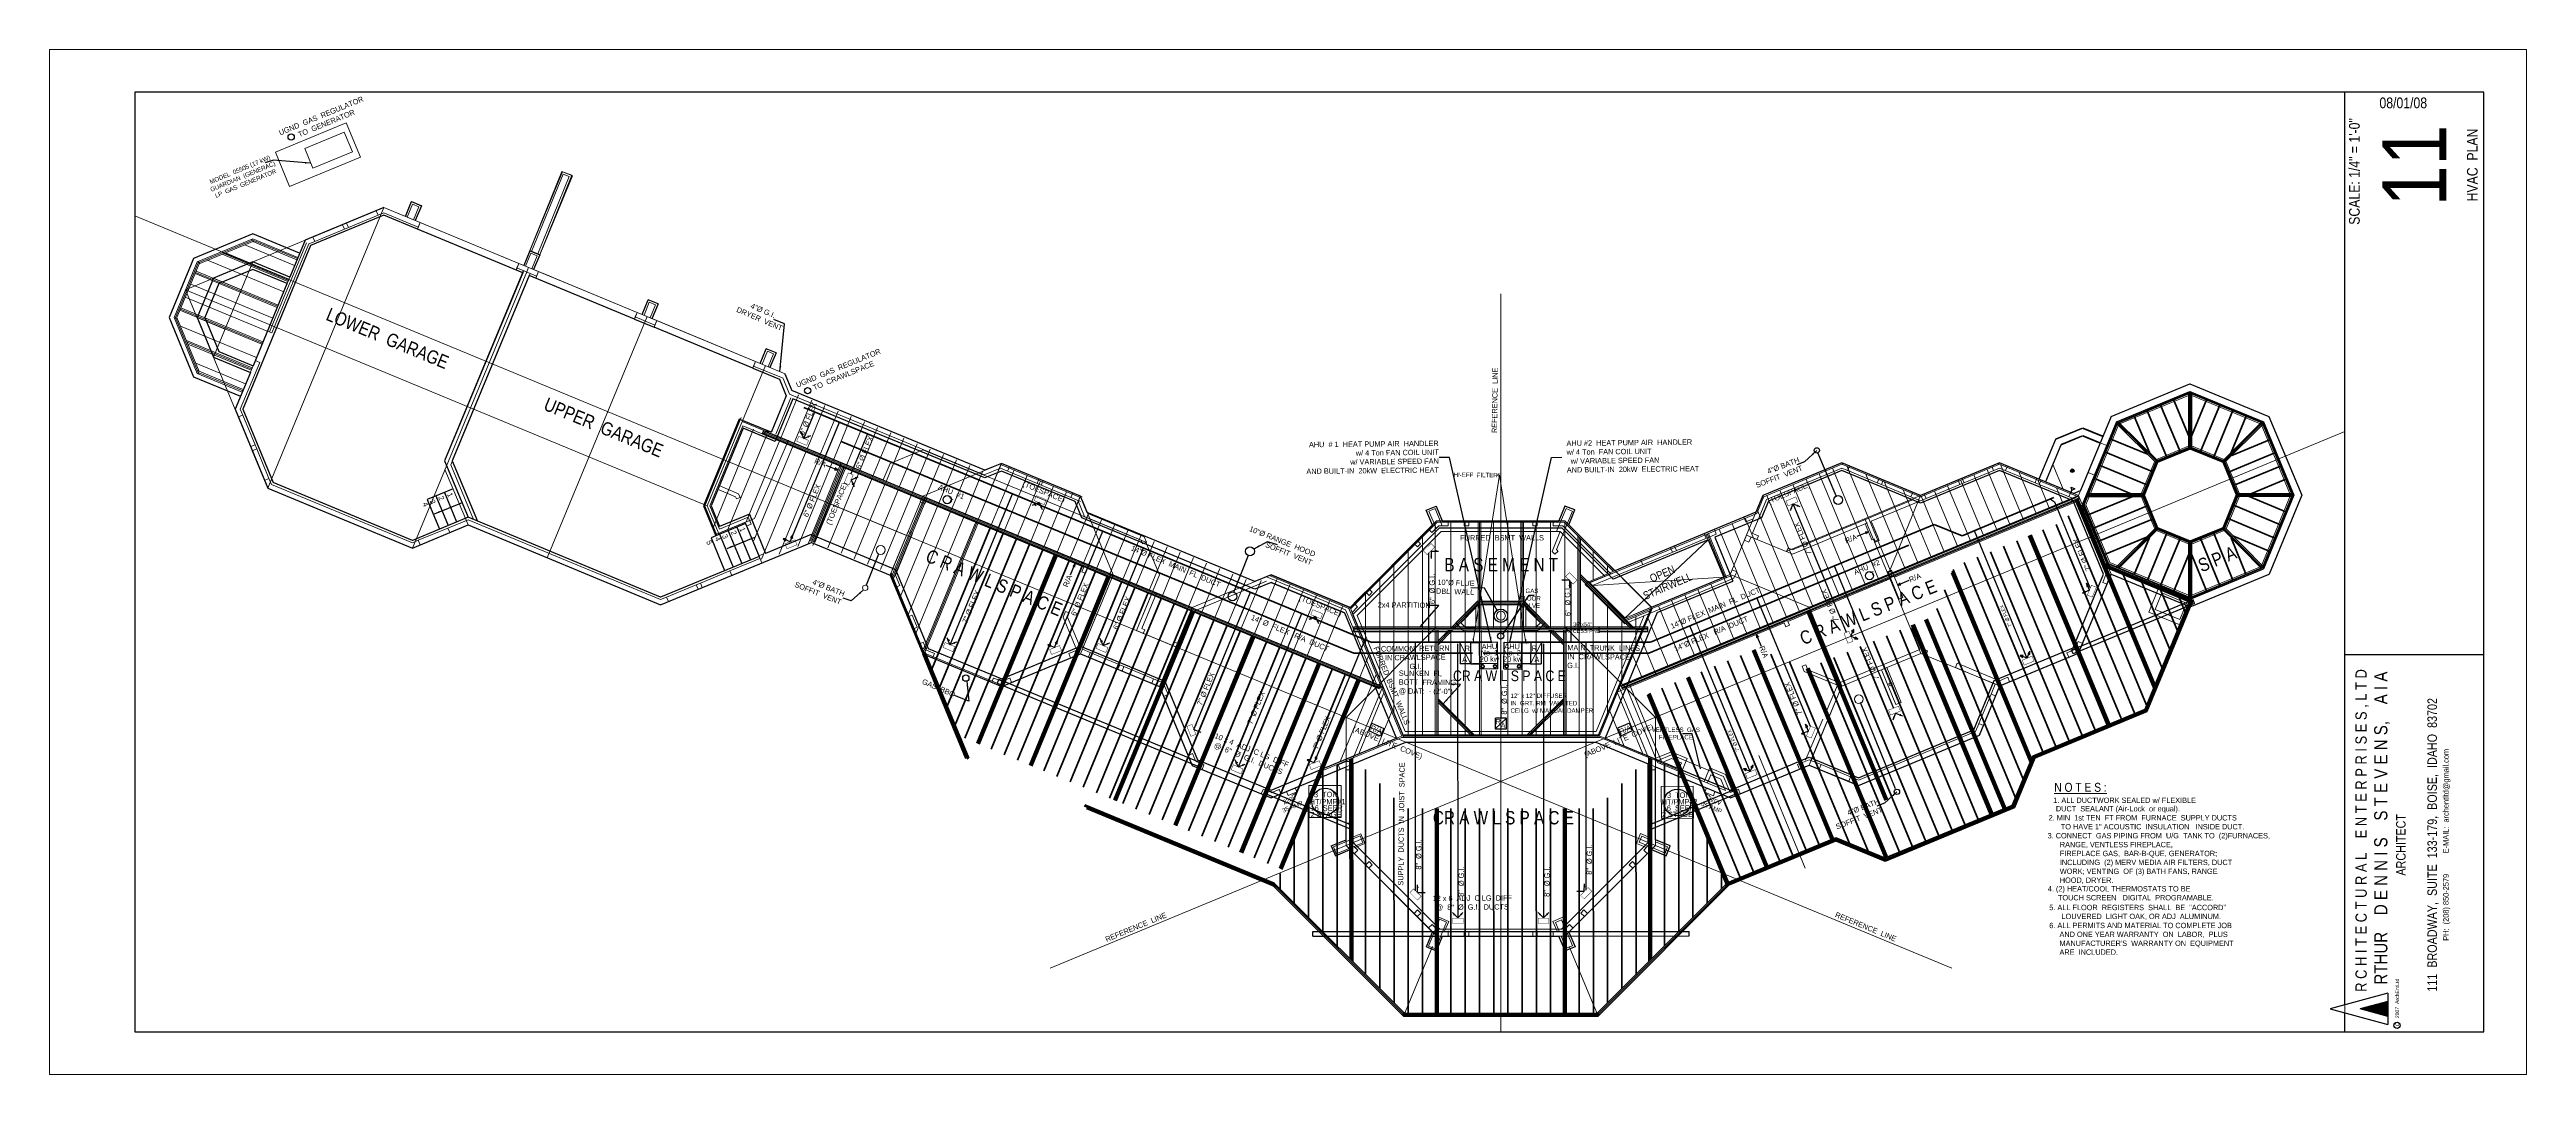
# Paper-space layout 'HVAC' of a CAD drawing. Header units: inches. Extents: x -0.2 to 57.8, y -0.2 to 23.8.
# The model-space entities are those that its viewports show. They can reach past a viewport. Long polylines and large blocks are cut down to what shows.
import ezdxf

# ---------------------------------------------------------------- set-up
doc = ezdxf.new("R2010")
doc.units = ezdxf.units.IN
doc.header["$LTSCALE"] = 0.5
doc.header["$MEASUREMENT"] = 0
for name, pattern in [('CENTER', [2, 1.25, -0.25, 0.25, -0.25]), ('DOT2', [0.125, 0, -0.125]), ('HIDDEN', [0.375, 0.25, -0.125])]:
    doc.linetypes.add(name, pattern=pattern)
for name, color, linetype, lineweight in [('BALCONY', 3, 'CONTINUOUS', 30), ('ELEC', 6, 'CONTINUOUS', 20), ('FL JOISTS', 7, 'CONTINUOUS', 20), ('FLOOR BEAMS', 3, 'HIDDEN', 30), ('FOUNDATION', 7, 'CONTINUOUS', 30), ('FOUNDATION TEXT', 7, 'CONTINUOUS', 9), ('GRID', 1, 'CENTER', 20), ('INT WALLS', 4, 'HIDDEN', 9), ('LAYOUT', 6, 'CONTINUOUS', 9), ('LL HVAC', 7, 'HIDDEN', 9), ('PT LUMBER', 7, 'DOT2', 40), ('RAFTERS', 6, 'CONTINUOUS', 20), ('WALLS', 4, 'HIDDEN', 9)]:
    doc.layers.add(name, color=color, linetype=linetype, lineweight=lineweight)
for name, color, linetype in [('HVAC', 7, 'CONTINUOUS'), ('LLMECH_EQUIP', 7, 'CONTINUOUS'), ('LLPLUMBING', 102, 'CONTINUOUS'), ('LOWER_TRUSS_DESIGN', 7, 'CONTINUOUS'), ('ROOF_FRAMING_PLAN', 3, 'CONTINUOUS'), ('STAIRS', 7, 'CONTINUOUS'), ('TITLE BLOCK', 7, 'CONTINUOUS')]:
    doc.layers.add(name, color=color, linetype=linetype)
doc.styles.add('ARCH ENT', font='technical.ttf', dxfattribs={"height": 2})
doc.styles.add('ARCHENT', font='technical.ttf', dxfattribs={"height": 6})
doc.styles.add('ARCHENTLTD', font='technical.ttf', dxfattribs={"height": 6})
doc.dimstyles.new('ARCHENT', dxfattribs={"dimtxt": 6, "dimasz": 6, "dimexe": 9, "dimexo": 3, "dimgap": 1, "dimtad": 0, "dimtoh": 1, "dimdec": 3, "dimzin": 0, "dimdsep": 46, "dimlunit": 4, "dimtxsty": 'ARCHENTLTD', "dimcen": 6, "dimaunit": 1, "dimadec": 0, "dimazin": 0, "dimtfac": 1, "dimtdec": 3, "dimtofl": 0, "dimtmove": 0, "dimatfit": 3, "dimfxl": 1, "dimfrac": 2, "dimtolj": 1, "dimtzin": 0, "dimarcsym": 0})
doc.dimstyles.new('ARCHENTLTD', dxfattribs={"dimtxt": 12, "dimasz": 6, "dimexe": 9, "dimexo": 3, "dimgap": 1, "dimtad": 0, "dimdec": 4, "dimzin": 1, "dimdsep": 46, "dimlunit": 4, "dimtxsty": 'ARCHENT', "dimcen": 6, "dimaunit": 1, "dimadec": 5, "dimazin": 0, "dimtfac": 1, "dimtdec": 4, "dimtofl": 0, "dimtmove": 0, "dimatfit": 3, "dimfxl": 1, "dimfrac": 2, "dimtolj": 1, "dimtzin": 0, "dimarcsym": 0})

# ---------------------------------------------------------------- blocks, each defined once
blk = doc.blocks.new('ARCHENTLTD Title Block RIGHT 24x58.dwg')
at = {"layer": 'TITLE BLOCK'}
blk.add_hatch(color=1, dxfattribs=at).paths.add_polyline_path([(54.754, 1.713), (54.105, 1.537), (54.754, 1.361)])
at = {"layer": 'TITLE BLOCK', "lineweight": 9}
for p, q in [((0, 24), (0, 0)), ((58, 24), (0, 24)), ((58, 0), (58, 24)), ((0, 0), (58, 0))]:
    blk.add_line(p, q, dxfattribs=at)
at = {"layer": 'TITLE BLOCK', "color": 7, "ltscale": 0.5}
for p, q in [((57, 23), (2, 23)), ((2, 23), (2, 1)), ((53.75, 1.632), (53.75, 23)), ((57, 1), (57, 23)), ((53.75, 9.836), (57, 9.836)), ((53.75, 1), (53.75, 1.442)), ((2, 1), (57, 1))]:
    blk.add_line(p, q, dxfattribs=at)
at = {"layer": 'TITLE BLOCK', "ltscale": 0.5}
blk.add_line((57, 1), (57, 23), dxfattribs=at)
at = {"layer": 'TITLE BLOCK', "color": 7}
for p, q in [((54.754, 1.905), (53.401, 1.537)), ((54.754, 1.905), (54.754, 1.17)), ((54.754, 1.903), (54.754, 1.168)), ((53.401, 1.537), (54.754, 1.17)), ((54.754, 1.712), (54.105, 1.536)), ((54.754, 1.712), (54.105, 1.536)), ((54.754, 1.359), (54.105, 1.536)), ((54.754, 1.359), (54.105, 1.536))]:
    blk.add_line(p, q, dxfattribs=at)
blk.add_circle((54.971, 1.151), 0.0729, dxfattribs=at)
at = {"layer": 'TITLE BLOCK', "color": 7, "insert": (53.996, 5.377), "char_height": 0.26377, "attachment_point": 2, "rotation": 90, "style": 'ARCH ENT'}
blk.add_mtext('        R C H I T E C T U R A L    E N T E R P R I S E S , L T D\\P{\\H1.167x;        RTHUR    D E N N I S    S T E V E N S,    A I A\\P\\H0.7145x;ARCHITECT\\P\\P111  BROADWAY,  SUITE  133-179,  BOISE,  IDAHO  83702\\P\\H0.5999x;PH:  (208) 850-2579          E-MAIL:  archentltd@gmail.com}', dxfattribs=at)
at = {"layer": 'TITLE BLOCK', "color": 7, "insert": (54.93, 1.131), "char_height": 0.08743, "width": 1.22912, "attachment_point": 1, "rotation": 90, "style": 'ARCHENT'}
blk.add_mtext('C   2007  ArchEntLtd', dxfattribs=at)

msp = doc.modelspace()

# ---------------------------------------------------------------- hatches: boundary and pattern name
at = {"layer": 'HVAC', "linetype": 'HIDDEN', "ltscale": 0.75}
h = msp.add_hatch(color=1, dxfattribs=at)
h.paths.add_polyline_path([(12582, 4050.1), (12583.2, 4047.2), (12584.3, 4047.7)])
h.paths.add_polyline_path([(12582, 4046.7), (12583.2, 4047.2), (12582, 4050.1)])
h.paths.add_polyline_path([(12589.3, 4045.3), (12589.7, 4044.2), (12592.9, 4045.5)])
h.paths.add_polyline_path([(12589.7, 4044.2), (12590.2, 4043.1), (12592.9, 4045.5)])
h = msp.add_hatch(color=1, dxfattribs=at)
h.paths.add_polyline_path([(12641.7, 3988.2), (12640.5, 3991), (12641.7, 3991.5)])
h.paths.add_polyline_path([(12639.3, 3990.6), (12640.5, 3991), (12641.7, 3988.2)])
h.paths.add_polyline_path([(12643.5, 3996.7), (12643, 3997.8), (12646.2, 3999.2)])
h.paths.add_polyline_path([(12643, 3997.8), (12642.6, 3998.9), (12646.2, 3999.2)])
h = msp.add_hatch(color=1, dxfattribs=at)
h.paths.add_polyline_path([(12842.1, 3966.9), (12845, 3968.1), (12845.5, 3967)])
h.paths.add_polyline_path([(12844.5, 3969.3), (12845, 3968.1), (12842.1, 3966.9)])
h.paths.add_polyline_path([(12850.7, 3965.2), (12851.8, 3965.6), (12853.1, 3962.4)])
h.paths.add_polyline_path([(12851.8, 3965.6), (12852.9, 3966.1), (12853.1, 3962.4)])
h = msp.add_hatch(color=1, dxfattribs=at)
h.paths.add_polyline_path([(13693.9, 3961), (13695.1, 3963.9), (13696.3, 3963.5)])
h.paths.add_polyline_path([(13693.9, 3964.4), (13695.1, 3963.9), (13693.9, 3961)])
h.paths.add_polyline_path([(13701.2, 3965.8), (13701.6, 3966.9), (13704.8, 3965.6)])
h.paths.add_polyline_path([(13701.6, 3966.9), (13702.1, 3968.1), (13704.8, 3965.6)])
h = msp.add_hatch(color=1, dxfattribs=at)
h.paths.add_polyline_path([(12561.9, 3929.3), (12564.8, 3928.1), (12565.3, 3929.3)])
h.paths.add_polyline_path([(12564.3, 3926.9), (12564.8, 3928.1), (12561.9, 3929.3)])
h.paths.add_polyline_path([(12570.4, 3931.1), (12571.5, 3930.7), (12572.8, 3933.9)])
h.paths.add_polyline_path([(12571.5, 3930.7), (12572.7, 3930.3), (12572.8, 3933.9)])
h = msp.add_hatch(color=1, dxfattribs=at)
h.paths.add_polyline_path([(13298.7, 3915.7), (13295.6, 3915.7), (13295.6, 3914.4)])
h.paths.add_polyline_path([(13295.5, 3916.9), (13295.6, 3915.7), (13298.7, 3915.7)])
h.paths.add_polyline_path([(13291.5, 3910.7), (13290.3, 3910.7), (13290.3, 3907.2)])
h.paths.add_polyline_path([(13290.3, 3910.7), (13289.1, 3910.7), (13290.3, 3907.2)])
h = msp.add_hatch(color=1, dxfattribs=at)
h.paths.add_polyline_path([(13445.8, 3874.5), (13445.7, 3877.6), (13444.5, 3877.6)])
h.paths.add_polyline_path([(13447, 3877.6), (13445.7, 3877.6), (13445.8, 3874.5)])
h.paths.add_polyline_path([(13440.8, 3881.7), (13440.8, 3882.9), (13437.3, 3882.9)])
h.paths.add_polyline_path([(13440.8, 3882.9), (13440.8, 3884.1), (13437.3, 3882.9)])
h = msp.add_hatch(color=1, dxfattribs=at)
h.paths.add_polyline_path([(14022.4, 3868.5), (14025.3, 3869.7), (14024.8, 3870.9)])
h.paths.add_polyline_path([(14025.8, 3868.6), (14025.3, 3869.7), (14022.4, 3868.5)])
h.paths.add_polyline_path([(14027.1, 3875.9), (14028.2, 3876.3), (14026.9, 3879.5)])
h.paths.add_polyline_path([(14028.2, 3876.3), (14029.3, 3876.8), (14026.9, 3879.5)])
h = msp.add_hatch(color=1, dxfattribs=at)
h.paths.add_polyline_path([(12746.4, 3818.3), (12747.6, 3815.4), (12748.8, 3815.9)])
h.paths.add_polyline_path([(12746.4, 3814.9), (12747.6, 3815.4), (12746.4, 3818.3)])
h.paths.add_polyline_path([(12753.7, 3813.5), (12754.2, 3812.4), (12757.4, 3813.7)])
h.paths.add_polyline_path([(12754.2, 3812.4), (12754.6, 3811.3), (12757.4, 3813.7)])
h = msp.add_hatch(color=1, dxfattribs=at)
h.paths.add_polyline_path([(12859.3, 3810.3), (12862.2, 3809.2), (12862.7, 3810.3)])
h.paths.add_polyline_path([(12861.7, 3808), (12862.2, 3809.2), (12859.3, 3810.3)])
h.paths.add_polyline_path([(12867.8, 3812.2), (12868.9, 3811.8), (12870.2, 3815)])
h.paths.add_polyline_path([(12868.9, 3811.8), (12870, 3811.3), (12870.2, 3815)])
h = msp.add_hatch(color=1, dxfattribs=at)
h.paths.add_polyline_path([(12918.3, 3817.2), (12919.5, 3814.3), (12920.7, 3814.8)])
h.paths.add_polyline_path([(12918.4, 3813.8), (12919.5, 3814.3), (12918.3, 3817.2)])
h.paths.add_polyline_path([(12925.6, 3812.4), (12926.1, 3811.3), (12929.3, 3812.6)])
h.paths.add_polyline_path([(12926.1, 3811.3), (12926.6, 3810.2), (12929.3, 3812.6)])
h = msp.add_hatch(color=1, dxfattribs=at)
h.paths.add_polyline_path([(13152.9, 3838.7), (13155.8, 3839.9), (13156.3, 3838.8)])
h.paths.add_polyline_path([(13155.3, 3841.1), (13155.8, 3839.9), (13152.9, 3838.7)])
h.paths.add_polyline_path([(13161.4, 3837), (13162.5, 3837.4), (13163.9, 3834.2)])
h.paths.add_polyline_path([(13162.5, 3837.4), (13163.7, 3837.9), (13163.9, 3834.2)])
h = msp.add_hatch(color=1, dxfattribs=at)
h.paths.add_polyline_path([(13765.3, 3827.7), (13764.1, 3824.8), (13765.3, 3824.3)])
h.paths.add_polyline_path([(13762.9, 3825.2), (13764.1, 3824.8), (13765.3, 3827.7)])
h.paths.add_polyline_path([(13767.1, 3819.1), (13766.7, 3818), (13769.9, 3816.7)])
h.paths.add_polyline_path([(13766.7, 3818), (13766.2, 3816.9), (13769.9, 3816.7)])
h = msp.add_hatch(color=1, dxfattribs=at)
h.paths.add_polyline_path([(13952.4, 3798.4), (13955.3, 3797.3), (13955.8, 3798.4)])
h.paths.add_polyline_path([(13954.8, 3796.1), (13955.3, 3797.3), (13952.4, 3798.4)])
h.paths.add_polyline_path([(13960.9, 3800.3), (13962, 3799.9), (13963.3, 3803.1)])
h.paths.add_polyline_path([(13962, 3799.9), (13963.1, 3799.4), (13963.3, 3803.1)])
h = msp.add_hatch(color=1, dxfattribs=at)
h.paths.add_polyline_path([(13820, 3730.5), (13817.1, 3731.7), (13816.6, 3730.5)])
h.paths.add_polyline_path([(13817.6, 3732.8), (13817.1, 3731.7), (13820, 3730.5)])
h.paths.add_polyline_path([(13811.5, 3728.6), (13810.4, 3729.1), (13809.1, 3725.8)])
h.paths.add_polyline_path([(13810.4, 3729.1), (13809.3, 3729.5), (13809.1, 3725.8)])
h = msp.add_hatch(color=1, dxfattribs=at)
h.paths.add_polyline_path([(13031.3, 3712), (13028.4, 3713.3), (13028.9, 3714.4)])
h.paths.add_polyline_path([(13027.9, 3712.1), (13028.4, 3713.3), (13031.3, 3712)])
h.paths.add_polyline_path([(13026.6, 3719.4), (13025.5, 3719.9), (13026.9, 3723.1)])
h.paths.add_polyline_path([(13025.5, 3719.9), (13024.4, 3720.3), (13026.9, 3723.1)])
h = msp.add_hatch(color=1, dxfattribs=at)
h.paths.add_polyline_path([(13706.6, 3710.1), (13709.5, 3711.3), (13709, 3712.5)])
h.paths.add_polyline_path([(13710, 3710.2), (13709.5, 3711.3), (13706.6, 3710.1)])
h.paths.add_polyline_path([(13711.3, 3717.5), (13712.4, 3717.9), (13711.1, 3721.1)])
h.paths.add_polyline_path([(13712.4, 3717.9), (13713.6, 3718.4), (13711.1, 3721.1)])
h = msp.add_hatch(color=1, dxfattribs=at)
h.paths.add_polyline_path([(13070.3, 3680.8), (13071.5, 3677.9), (13072.6, 3678.4)])
h.paths.add_polyline_path([(13070.3, 3677.5), (13071.5, 3677.9), (13070.3, 3680.8)])
h.paths.add_polyline_path([(13077.6, 3676.1), (13078, 3675), (13081.2, 3676.3)])
h.paths.add_polyline_path([(13078, 3675), (13078.5, 3673.8), (13081.2, 3676.3)])
h = msp.add_hatch(color=1, dxfattribs=at)
h.paths.add_polyline_path([(13151.1, 3681), (13154, 3679.8), (13154.5, 3681)])
h.paths.add_polyline_path([(13153.5, 3678.6), (13154, 3679.8), (13151.1, 3681)])
h.paths.add_polyline_path([(13159.6, 3682.8), (13160.7, 3682.4), (13162, 3685.6)])
h.paths.add_polyline_path([(13160.7, 3682.4), (13161.8, 3681.9), (13162, 3685.6)])
h = msp.add_hatch(color=1, dxfattribs=at)
h.paths.add_polyline_path([(13641.3, 3670.9), (13644.2, 3669.8), (13644.6, 3670.9)])
h.paths.add_polyline_path([(13643.7, 3668.6), (13644.2, 3669.8), (13641.3, 3670.9)])
h.paths.add_polyline_path([(13649.8, 3672.8), (13650.9, 3672.4), (13652.2, 3675.6)])
h.paths.add_polyline_path([(13650.9, 3672.4), (13652, 3671.9), (13652.2, 3675.6)])
h = msp.add_hatch(color=1, dxfattribs=at)
h.paths.add_polyline_path([(13283.5, 3532), (13280.3, 3532.1), (13280.3, 3533.3)])
h.paths.add_polyline_path([(13280.3, 3530.8), (13280.3, 3532.1), (13283.5, 3532)])
h.paths.add_polyline_path([(13276.3, 3537), (13275.1, 3537), (13275.1, 3540.5)])
h.paths.add_polyline_path([(13275.1, 3537), (13273.9, 3537), (13275.1, 3540.5)])
h = msp.add_hatch(color=1, dxfattribs=at)
h.paths.add_polyline_path([(13462.5, 3541.5), (13462.4, 3538.4), (13461.2, 3538.4)])
h.paths.add_polyline_path([(13463.7, 3538.4), (13462.4, 3538.4), (13462.5, 3541.5)])
h.paths.add_polyline_path([(13457.5, 3534.3), (13457.5, 3533.1), (13454, 3533.1)])
h.paths.add_polyline_path([(13457.5, 3533.1), (13457.5, 3531.9), (13454, 3533.1)])
h = msp.add_hatch(color=1, dxfattribs=at)
h.paths.add_polyline_path([(13326.1, 3509.3), (13323.9, 3507.1), (13323, 3508)])
h.paths.add_polyline_path([(13324.8, 3506.2), (13323.9, 3507.1), (13326.1, 3509.3)])
h.paths.add_polyline_path([(13317.5, 3507.7), (13316.7, 3506.9), (13314.3, 3509.3)])
h.paths.add_polyline_path([(13316.7, 3506.9), (13315.8, 3506), (13314.3, 3509.3)])
h = msp.add_hatch(color=1, dxfattribs=at)
h.paths.add_polyline_path([(13422.6, 3509.3), (13420.3, 3507.1), (13419.4, 3508)])
h.paths.add_polyline_path([(13421.2, 3506.2), (13420.3, 3507.1), (13422.6, 3509.3)])
h.paths.add_polyline_path([(13414, 3507.7), (13413.1, 3506.9), (13410.7, 3509.3)])
h.paths.add_polyline_path([(13413.1, 3506.9), (13412.3, 3506), (13410.7, 3509.3)])

# ---------------------------------------------------------------- linework, layer by layer
at = {"layer": 'BALCONY', "linetype": 'Continuous', "lineweight": 25, "ltscale": 75}
msp.add_line((14050.4, 3900), (14108.6, 3875.9), dxfattribs=at)
at = {"layer": 'BALCONY', "linetype": 'HIDDEN', "lineweight": 20, "ltscale": 75}
for p, q in [((14096.8, 3847.2), (14108.6, 3875.9)), ((14096.8, 3847.2), (14134.7, 3831.6)), ((14104, 3850.2), (14111.6, 3868.7)), ((14104, 3850.2), (14131.7, 3838.8)), ((14111.6, 3868.7), (14139.3, 3857.2)), ((14131.7, 3838.8), (14139.3, 3857.2))]:
    msp.add_line(p, q, dxfattribs=at)
at = {"layer": 'ELEC', "color": 3, "linetype": 'Continuous', "lineweight": 9, "ltscale": 50}
for p, q in [((12070.7, 4397.1), (11991.2, 4364.2)), ((12086.8, 4358.3), (12070.7, 4397.1)), ((11991.2, 4364.2), (12007.3, 4325.4)), ((12007.3, 4325.4), (12086.8, 4358.3))]:
    msp.add_line(p, q, dxfattribs=at)
at = {"layer": 'ELEC', "color": 3, "linetype": 'Continuous', "ltscale": 50}
for p, q in [((12068.6, 4386.5), (12024.2, 4368.1)), ((12068.6, 4386.5), (12077.8, 4364.3)), ((12024.2, 4368.1), (12033.4, 4346)), ((12033.4, 4346), (12077.8, 4364.3))]:
    msp.add_line(p, q, dxfattribs=at)
at = {"layer": 'ELEC', "color": 1, "linetype": 'Continuous', "lineweight": 15, "ltscale": 25}
for p, q in [((13137.4, 3649.6), (13139.3, 3645)), ((13599.8, 3649.4), (13597.9, 3644.9)), ((13127.9, 3645.4), (13129.7, 3640.8)), ((13139.3, 3645), (13129.7, 3640.8)), ((13137.6, 3642.7), (13133.7, 3641.1)), ((13137, 3643.9), (13137.6, 3642.7)), ((13597.9, 3644.9), (13607.5, 3640.7)), ((13600.2, 3643.8), (13599.6, 3642.5)), ((13599.6, 3642.5), (13603.5, 3641)), ((13609.3, 3645.3), (13607.5, 3640.7))]:
    msp.add_line(p, q, dxfattribs=at)
at = {"layer": 'FL JOISTS', "color": 7, "linetype": 'HIDDEN', "lineweight": 30, "ltscale": 150}
for p, q in [((11966, 4272.2), (11899.4, 4244.7)), ((12018.5, 4250.5), (11966, 4272.2)), ((11899.4, 4244.7), (11871.9, 4178.1)), ((11871.9, 4178.1), (11899.4, 4111.6)), ((11899.4, 4111.6), (11952, 4089.8))]:
    msp.add_line(p, q, dxfattribs=at)
at = {"layer": 'FL JOISTS', "ltscale": 50}
for p, q in [((12514.8, 4065.8), (12473.1, 3964.5)), ((12538.7, 4048.5), (13232.5, 3761.8)), ((12539.3, 4049.9), (13233.1, 3763.2)), ((13808.2, 3889.6), (13758, 4010.6)), ((13956, 3951), (13930.3, 4012.9)), ((13734.3, 3858.9), (13682.3, 3984.3)), ((13749.1, 3865.1), (13697, 3990.5)), ((13763.9, 3871.2), (13711.8, 3996.6)), ((13778.6, 3877.3), (13726.6, 4002.7)), ((13793.4, 3883.5), (13741.4, 4008.9)), ((13823, 3895.7), (13778.9, 4002)), ((13837.8, 3901.9), (13799.8, 3993.3)), ((13852.5, 3908), (13820.7, 3984.7)), ((13882.1, 3920.3), (13856.1, 3983)), ((13896.9, 3926.4), (13870.8, 3989.1)), ((13911.6, 3932.6), (13885.6, 3995.2)), ((13926.4, 3938.7), (13900.4, 4001.4)), ((13941.2, 3944.8), (13915.2, 4007.5)), ((13970.7, 3957.1), (13951.2, 4004.2)), ((13985.5, 3963.2), (13972.1, 3995.6)), ((14000.3, 3969.4), (13993, 3986.9)), ((12473.9, 3966.5), (12487.6, 3933.4)), ((12735.8, 3967), (12693.7, 3864.9)), ((12750.6, 3960.9), (12702.3, 3843.9)), ((12765.4, 3954.8), (12711, 3823)), ((13504.1, 3763.4), (14014.9, 3975.4)), ((13504.7, 3762), (14015.4, 3974)), ((13704.8, 3846.7), (13657.5, 3960.5)), ((13719.5, 3852.8), (13667.5, 3978.2)), ((13867.3, 3914.2), (13841.3, 3976.8)), ((14020.8, 3967.2), (14048.4, 3900.8)), ((12520.5, 3948.6), (12487.1, 3934.8)), ((12778.8, 3949.3), (12719.7, 3806)), ((12780.2, 3948.7), (12720.5, 3804.1)), ((12781.6, 3948.1), (12721.3, 3802.1)), ((13297.1, 3948.2), (13439.9, 3948.2)), ((13599.1, 3934.3), (13601.6, 3928.3)), ((13600.5, 3934.9), (13621, 3885.4)), ((13601.9, 3935.4), (13622.4, 3886)), ((13660.4, 3828.3), (13613.9, 3940.4)), ((13675.2, 3834.4), (13628.6, 3946.5)), ((13690, 3840.5), (13643.4, 3952.7)), ((13519, 3828.6), (13458, 3889.2)), ((13516.9, 3828.6), (13458, 3887.1)), ((13514.7, 3828.6), (13458, 3885)), ((13508.7, 3838.8), (13627, 3887.9)), ((13616.1, 3809.9), (13590.1, 3872.6)), ((13630.9, 3816), (13604.8, 3878.7)), ((13619.1, 3886.2), (13619.6, 3884.8)), ((13645.6, 3822.1), (13619.6, 3884.8)), ((13197.9, 3851.2), (13257.4, 3707.7)), ((13199.1, 3852.3), (13202.4, 3844.3)), ((13312.2, 3828.6), (13343, 3859.4)), ((13314.4, 3828.6), (13343, 3857.2)), ((13316.5, 3828.6), (13343, 3855.1)), ((13346, 3858.8), (13391, 3858.8)), ((13346, 3857.3), (13391, 3857.3)), ((13346, 3855.8), (13391, 3855.8)), ((13424.8, 3828.6), (13394, 3859.4)), ((13422.7, 3828.6), (13394, 3857.2)), ((13420.5, 3828.6), (13394, 3855.1)), ((13538.9, 3851.3), (13479.5, 3707.9)), ((13509.8, 3837.6), (13536.1, 3848.6)), ((13571.8, 3791.5), (13545.7, 3854.2)), ((13586.5, 3797.6), (13560.5, 3860.3)), ((13601.3, 3803.7), (13575.3, 3866.4)), ((13203.5, 3828.6), (13533.7, 3828.6)), ((13203.5, 3827.1), (13533.7, 3827.1)), ((13542.2, 3779.2), (13525.6, 3819.2)), ((13557, 3785.3), (13534.2, 3840.1)), ((13527.4, 3773.1), (13516.9, 3798.3)), ((13549.1, 3679.1), (13513.2, 3765.6)), ((13507.3, 3696.4), (13491, 3735.7)), ((13528.2, 3687.8), (13499.6, 3756.5)), ((13258.5, 3709), (13259.4, 3706.9)), ((13478.3, 3709), (13477.5, 3707.1))]:
    msp.add_line(p, q, dxfattribs=at)
at = {"layer": 'FL JOISTS', "ltscale": 25}
for p, q in [((12579.4, 4091.4), (12558.9, 4041.7)), ((12594.2, 4085.3), (12573.7, 4035.6)), ((12609, 4079.2), (12588.5, 4029.5)), ((12623.8, 4073), (12603.3, 4023.4)), ((12638.6, 4066.9), (12618.1, 4017.3)), ((12528.8, 4052.6), (12483.6, 3943.1)), ((12543.6, 4046.5), (12499.7, 3940)), ((12558.4, 4040.4), (12520.5, 3948.6)), ((12653.4, 4060.8), (12632.9, 4011.2)), ((12668.2, 4054.7), (12647.7, 4005.1)), ((12682.9, 4048.6), (12662.5, 3999)), ((12697.7, 4042.5), (12677.2, 3992.9)), ((12573.2, 4034.3), (12529.2, 3927.7)), ((12587.9, 4028.1), (12537.8, 3906.7)), ((12602.7, 4022), (12557.4, 3912.3)), ((12617.5, 4015.9), (12578.3, 3920.9)), ((12627.7, 4011.7), (12592.7, 3926.9)), ((12629.1, 4011.2), (12594.3, 3926.8)), ((12630.5, 4010.6), (12595.7, 3926.2)), ((12632.3, 4009.8), (12597.5, 3925.5)), ((12712.5, 4036.4), (12692, 3986.8)), ((12727.3, 4030.3), (12706.8, 3980.6)), ((12742.1, 4024.2), (12721.6, 3974.5)), ((12756.9, 4018.1), (12736.4, 3968.4)), ((12771.7, 4012), (12751.2, 3962.3)), ((12806.7, 4013), (12780.8, 3950.1)), ((12806.6, 4012.8), (12780.8, 3950.1)), ((12647.1, 4003.7), (12612.3, 3919.3)), ((12661.9, 3997.6), (12627.1, 3913.2)), ((12676.7, 3991.5), (12641.9, 3907.1)), ((12691.5, 3985.4), (12656.6, 3901)), ((12786.5, 4005.9), (12766, 3956.2)), ((12821.5, 4006.9), (12795.5, 3944)), ((12821.5, 4006.9), (12795.5, 3944)), ((12836.3, 4000.8), (12810.3, 3937.9)), ((12836.3, 4000.8), (12810.3, 3937.9)), ((12851.1, 3994.6), (12825.1, 3931.8)), ((12851.1, 3994.6), (12825.1, 3931.8)), ((12865.8, 3988.5), (12839.9, 3925.7)), ((12865.8, 3988.5), (12839.9, 3925.7)), ((12880.6, 3982.4), (12854.7, 3919.5)), ((12880.6, 3982.4), (12854.7, 3919.5)), ((12706.2, 3979.3), (12671.4, 3894.9)), ((12719.6, 3973.7), (12684.2, 3887.8)), ((12721, 3973.1), (12685, 3885.8)), ((12722.4, 3972.6), (12685.8, 3883.8)), ((12895.4, 3976.3), (12869.5, 3913.4)), ((12895.3, 3975.9), (12869.5, 3913.4)), ((12904.8, 3957.1), (12884.3, 3907.3)), ((12519.7, 3946.7), (12519.1, 3948.1)), ((12919.6, 3951), (12899.1, 3901.2)), ((12934.4, 3944.9), (12913.8, 3895.1)), ((12949.2, 3938.8), (12928.6, 3889)), ((12964, 3932.7), (12943.4, 3882.9)), ((12978.8, 3926.6), (12958.2, 3876.8)), ((13199.7, 3850.8), (13297.1, 3948.2)), ((12538, 3902.3), (12535, 3909.7)), ((12538, 3902.3), (12535, 3909.7)), ((12993.5, 3920.5), (12973, 3870.7)), ((13008.3, 3914.4), (12987.8, 3864.5)), ((13023.1, 3908.3), (13002.6, 3858.4)), ((13037.9, 3902.2), (13017.3, 3852.3)), ((13052.7, 3896.1), (13032.1, 3846.2)), ((13067.5, 3889.9), (13046.9, 3840.1)), ((13082.3, 3883.8), (13061.7, 3834)), ((13099.1, 3882.7), (13076.5, 3827.9)), ((13117.2, 3884.5), (13091.3, 3821.8)), ((13132, 3878.4), (13106.1, 3815.7)), ((13109.2, 3887.8), (13197.9, 3851.2)), ((13146.8, 3872.3), (13120.9, 3809.6)), ((13161.5, 3866.2), (13135.6, 3803.4)), ((13176.3, 3860.1), (13150.4, 3797.3)), ((13191.1, 3854), (13165.2, 3791.2)), ((12705.2, 3833.1), (12704.6, 3834.5)), ((13220, 3798), (13209.6, 3772.9)), ((13223.8, 3765.4), (13188.2, 3679)), ((13228.6, 3777.1), (13224.4, 3766.8)), ((13237.3, 3756.2), (13209, 3687.7)), ((13246, 3735.3), (13229.9, 3696.3)), ((13440.6, 3483), (13296.6, 3482.9))]:
    msp.add_line(p, q, dxfattribs=at)
at = {"layer": 'FL JOISTS', "ltscale": 75}
for p, q in [((12896.2, 3976), (12806.4, 4013.1)), ((13753.7, 4014), (13662.3, 3976.1)), ((13840.5, 3976.5), (13751.8, 4013.2)), ((13929.2, 4013.3), (13840.5, 3976.5)), ((14016.7, 3977.1), (13927.2, 4014.1)), ((12898.2, 3976.8), (12896.2, 3977.6)), ((13656.5, 3958.1), (13467.6, 3879.7)), ((13655.4, 3959.3), (13654.6, 3957.3)), ((13664.3, 3976.9), (13656.5, 3958.1)), ((13840.5, 3978.1), (13838.5, 3977.3)), ((13496.8, 3893.4), (13466.4, 3880.8)), ((13199.1, 3852.3), (13197.9, 3851.2)), ((12718.1, 3802.1), (12809.5, 3764.2)), ((13168.4, 3669.2), (13259.4, 3706.9)), ((13251.4, 3705.3), (13258.8, 3708.3)), ((13477.5, 3707.1), (13568.9, 3669.4)), ((13478.1, 3708.5), (13485.8, 3705.3))]:
    msp.add_line(p, q, dxfattribs=at)
at = {"layer": 'FL JOISTS', "linetype": 'Continuous', "ltscale": 250}
for p, q in [((13280.5, 3828.6), (13280.5, 3931.6)), ((13295, 3828.6), (13295, 3947.6)), ((13312.5, 3828.6), (13312.5, 3948.2)), ((13328.5, 3828.6), (13328.5, 3948.2)), ((13343, 3828.6), (13343, 3948.2)), ((13344.5, 3828.6), (13344.5, 3948.2)), ((13346, 3828.6), (13346, 3948.2)), ((13360.5, 3858.8), (13360.5, 3948.2)), ((13376.5, 3858.8), (13376.5, 3948.2)), ((13391, 3828.6), (13391, 3948.2)), ((13392.5, 3828.6), (13392.5, 3948.2)), ((13394, 3828.6), (13394, 3948.2)), ((13424.5, 3828.6), (13424.5, 3948.2)), ((13440.5, 3828.6), (13440.5, 3947.6)), ((13455, 3828.6), (13455, 3933.1)), ((13456.5, 3828.6), (13456.5, 3931.6)), ((13458, 3828.6), (13458, 3930.1)), ((13248.5, 3828.6), (13248.5, 3899.6)), ((13264.5, 3828.6), (13264.5, 3915.6)), ((13472.5, 3883.4), (13472.5, 3915.6)), ((13488.5, 3890.4), (13488.5, 3899.6)), ((13232.5, 3828.6), (13232.5, 3883.6)), ((13472.5, 3828.6), (13472.5, 3870.5)), ((13216.5, 3828.6), (13216.5, 3867.6)), ((13360.5, 3828.6), (13360.5, 3855.8)), ((13376.5, 3828.6), (13376.5, 3855.8)), ((13488.5, 3828.6), (13488.5, 3854.6)), ((13520.5, 3828.2), (13520.5, 3842.1)), ((13216.5, 3810.3), (13216.5, 3827.1)), ((13232.5, 3771.7), (13232.5, 3827.1)), ((13248.5, 3733.1), (13248.5, 3827.1)), ((13264.5, 3707.5), (13264.5, 3827.1)), ((13280.5, 3707.5), (13280.5, 3827.1)), ((13295, 3707.5), (13295, 3827.1)), ((13456.5, 3707.5), (13456.5, 3827.1)), ((13472.5, 3707.5), (13472.5, 3827.1)), ((13488.5, 3733.6), (13488.5, 3827.1)), ((13504.5, 3828.6), (13504.5, 3838.7)), ((13504.5, 3772.3), (13504.5, 3827.1)), ((13520.5, 3810.9), (13520.5, 3827.1)), ((13312.5, 3707.5), (13312.5, 3731)), ((13424.5, 3707.5), (13424.5, 3731)), ((13328.5, 3707.5), (13328.5, 3715))]:
    msp.add_line(p, q, dxfattribs=at)
at = {"layer": 'FL JOISTS', "linetype": 'Continuous', "lineweight": 5, "ltscale": 250}
for p, q in [((13408.5, 3828.6), (13408.5, 3948.2)), ((13408.5, 3707.5), (13408.5, 3715))]:
    msp.add_line(p, q, dxfattribs=at)
at = {"layer": 'FL JOISTS', "linetype": 'Continuous', "ltscale": 50}
msp.add_line((13495.3, 3892.8), (13439.9, 3948.2), dxfattribs=at)
at = {"layer": 'FL JOISTS', "lineweight": 9, "ltscale": 25}
for p, q in [((13507.6, 3839.9), (13601.6, 3928.3)), ((13471.6, 3876.9), (13619.1, 3886.2))]:
    msp.add_line(p, q, dxfattribs=at)
at = {"layer": 'FL JOISTS', "lineweight": 20, "ltscale": 25}
msp.add_line((13537.7, 3852.5), (13507.6, 3839.9), dxfattribs=at)
at = {"layer": 'FL JOISTS', "color": 7, "lineweight": 20, "ltscale": 50}
for p, q in [((13296.6, 3827.1), (13296.6, 3707.5)), ((13298.1, 3827.1), (13298.1, 3707.5)), ((13439.1, 3827.1), (13439.1, 3707.5)), ((13440.6, 3827.1), (13440.6, 3707.5)), ((13442.1, 3827.1), (13442.1, 3707.5))]:
    msp.add_line(p, q, dxfattribs=at)
at = {"layer": 'FL JOISTS', "color": 7, "linetype": 'Continuous', "lineweight": 9}
for p, q in [((13314.7, 3827.1), (13298.1, 3810.5)), ((13312.5, 3827.1), (13298.1, 3812.6)), ((13310.4, 3827.1), (13298.1, 3814.7)), ((13422.3, 3827.1), (13438.9, 3810.5)), ((13424.4, 3827.1), (13438.9, 3812.6)), ((13426.6, 3827.1), (13438.9, 3814.7))]:
    msp.add_line(p, q, dxfattribs=at)
at = {"layer": 'FL JOISTS', "linetype": 'HIDDEN', "ltscale": 37.5}
for p, q in [((13312.5, 3735.2), (13312.5, 3827.1)), ((13328.5, 3719.2), (13328.5, 3827.1)), ((13344.5, 3707.5), (13344.5, 3827.1)), ((13346.7, 3707.5), (13346.6, 3827.1)), ((13376.5, 3707.5), (13376.5, 3827.1)), ((13392.5, 3707.5), (13392.5, 3827.1)), ((13424.5, 3735.3), (13424.5, 3827.1))]:
    msp.add_line(p, q, dxfattribs=at)
at = {"layer": 'FL JOISTS', "linetype": 'HIDDEN', "lineweight": 5, "ltscale": 37.5}
msp.add_line((13408.5, 3719.2), (13408.5, 3827.1), dxfattribs=at)
at = {"layer": 'FL JOISTS', "color": 7, "ltscale": 75}
msp.add_line((13527.7, 3828.2), (13520.5, 3828.2), dxfattribs=at)
at = {"layer": 'FL JOISTS', "color": 7, "linetype": 'Continuous', "lineweight": 20}
for p, q in [((13340.3, 3707.5), (13298.1, 3749.7)), ((13338.2, 3707.5), (13298.1, 3747.6)), ((13336.1, 3707.5), (13298.1, 3745.4)), ((13396.8, 3707.5), (13439.1, 3749.8)), ((13398.9, 3707.5), (13439.1, 3747.7)), ((13401, 3707.5), (13439.1, 3745.6))]:
    msp.add_line(p, q, dxfattribs=at)
at = {"layer": 'FL JOISTS', "color": 7, "lineweight": 20, "ltscale": 75}
for p, q in [((13257.1, 3706), (13480.2, 3706)), ((13259.1, 3707.5), (13477.7, 3707.5))]:
    msp.add_line(p, q, dxfattribs=at)
at = {"layer": 'FL JOISTS', "color": 7, "linetype": 'HIDDEN', "lineweight": 9, "ltscale": 50}
for p, q in [((13259.3, 3392.9), (13291.7, 3471.3)), ((13478, 3393.1), (13445.5, 3471.4))]:
    msp.add_line(p, q, dxfattribs=at)
at = {"layer": 'FLOOR BEAMS', "ltscale": 50}
for p, q in [((12539.7, 4050.8), (12538.3, 4047.5)), ((12719.8, 3972.6), (12538.3, 4047.5)), ((12721.2, 3975.8), (12539.7, 4050.8)), ((12928.9, 3886.2), (12719.8, 3972.6)), ((12721.4, 3976.5), (12720, 3973.2)), ((12930.2, 3889.4), (12721.2, 3975.8)), ((13806.7, 3890.1), (14017.6, 3977.6)), ((13808, 3886.8), (14019, 3974.4)), ((14017.6, 3977.6), (14019, 3974.4)), ((13232.1, 3760.9), (12928.9, 3886.2)), ((13233.5, 3764.1), (12930.2, 3889.4)), ((13503.7, 3764.3), (13806.7, 3890.1)), ((13505.1, 3761.1), (13808, 3886.8)), ((13806.7, 3890.1), (13808, 3886.8)), ((14146.7, 3861), (14010.1, 3804.4)), ((14148.4, 3856.9), (14011.8, 3800.3)), ((14148.4, 3856.9), (14146.7, 3861)), ((13203.5, 3830.4), (13442.6, 3830.5)), ((13203.5, 3825.2), (13442.6, 3825.4)), ((13478.6, 3830.5), (13533.7, 3830.5)), ((13478.6, 3825.4), (13533.7, 3825.4)), ((14011.8, 3800.3), (14010.1, 3804.4)), ((12804.5, 3771.9), (12802.6, 3767.2)), ((12802.6, 3767.2), (13028.1, 3673.9)), ((12804.5, 3771.9), (13030, 3678.6)), ((13233.5, 3764.1), (13232.1, 3760.9)), ((13503.7, 3764.3), (13505.1, 3761.1)), ((13030, 3678.6), (13028.1, 3673.9)), ((13107.3, 3646.5), (13105.6, 3642.3)), ((13105.6, 3642.3), (13199.4, 3603.5)), ((13107.3, 3646.5), (13201.1, 3607.7)), ((13629.8, 3646.8), (13536, 3608)), ((13631.7, 3642.1), (13538, 3603.3)), ((13629.8, 3646.8), (13631.7, 3642.1)), ((13201.1, 3607.7), (13199.4, 3603.5)), ((13536, 3608), (13538, 3603.3)), ((13157.2, 3488), (13580.2, 3488.2)), ((13157.2, 3482.9), (13157.2, 3488)), ((13580.2, 3483.1), (13580.2, 3488.2))]:
    msp.add_line(p, q, dxfattribs=at)
at = {"layer": 'FLOOR BEAMS', "ltscale": 75}
for p, q in [((12721.2, 3975.8), (12719.8, 3972.6)), ((12930.2, 3889.4), (12928.9, 3886.2)), ((13203.5, 3825.2), (13203.5, 3830.4)), ((13533.7, 3825.4), (13533.7, 3830.5)), ((13157.2, 3482.9), (13296.7, 3482.9)), ((13440.7, 3483), (13580.2, 3483.1))]:
    msp.add_line(p, q, dxfattribs=at)
at = {"layer": 'FLOOR BEAMS', "linetype": 'Continuous', "ltscale": 50}
msp.add_line((13235.9, 3763.6), (13235.9, 3763.6), dxfattribs=at)
at = {"layer": 'FLOOR BEAMS', "color": 4, "lineweight": 9, "ltscale": 50}
msp.add_line((13296.5, 3709), (13440.5, 3709.1), dxfattribs=at)
at = {"layer": 'FOUNDATION', "lineweight": 20, "ltscale": 50}
for p, q in [((12314, 4342), (12277.3, 4253.3)), ((12264.8, 4239), (12154, 4285)), ((12397.9, 4183.9), (12287, 4229.8)), ((12530.9, 4128.8), (12420.1, 4174.7)), ((14042.4, 4037.4), (14049.8, 4034.3)), ((14028.6, 4004.1), (14036, 4001.1))]:
    msp.add_line(p, q, dxfattribs=at)
at = {"layer": 'FOUNDATION', "lineweight": 20, "ltscale": 75}
for p, q in [((12325.1, 4337.4), (12288.4, 4248.7)), ((12264.8, 4239), (12261.8, 4231.6)), ((12262.7, 4234), (12261.8, 4231.6)), ((12261.8, 4231.6), (12269.2, 4228.6)), ((12284, 4222.5), (12276.6, 4225.5)), ((12287, 4229.8), (12284, 4222.5)), ((12284.9, 4224.8), (12284, 4222.5)), ((12397.9, 4183.9), (12394.8, 4176.5)), ((12395.8, 4178.8), (12394.8, 4176.5)), ((12394.8, 4176.5), (12417, 4167.3)), ((12420.1, 4174.7), (12417, 4167.3)), ((12417.9, 4169.6), (12417, 4167.3)), ((12530.9, 4128.8), (12527.8, 4121.4)), ((12528.8, 4123.7), (12527.8, 4121.4)), ((12175.6, 3940.4), (12145.2, 3927.7))]:
    msp.add_line(p, q, dxfattribs=at)
at = {"layer": 'FOUNDATION', "lineweight": 20, "ltscale": 1.5}
for p, q in [((12314, 4342), (12325.1, 4337.4)), ((12314.6, 4339.5), (12321.6, 4336.8))]:
    msp.add_line(p, q, dxfattribs=at)
at = {"layer": 'FOUNDATION', "ltscale": 75}
for p, q in [((12113.3, 4301.8), (12024.6, 4265.1)), ((12113.3, 4293.2), (12030.7, 4259)), ((12150.9, 4277.6), (12113.3, 4293.2)), ((12024.6, 4265.1), (12007.4, 4223.7)), ((12269.2, 4228.6), (12150.9, 4277.6)), ((12030.7, 4259), (11954.5, 4075.1)), ((12288.4, 4248.7), (12281.5, 4232.1)), ((12004.3, 4216.1), (11966.1, 4124)), ((12276.6, 4225.5), (12190.1, 4017)), ((12394.8, 4176.5), (12276.6, 4225.5)), ((12394.8, 4176.5), (12417, 4167.3)), ((12527.8, 4121.4), (12417, 4167.3)), ((12527.8, 4121.4), (12557.7, 4109)), ((11963.1, 4116.6), (11945.9, 4075.1)), ((12557.7, 4109), (12565.5, 4090.1)), ((12563.9, 4114.9), (12571.6, 4096.2)), ((12788.8, 4006.5), (12571.6, 4096.2)), ((11945.9, 4075.1), (11982.6, 3986.4)), ((11954.5, 4075.1), (11988.7, 3992.6)), ((12788.8, 3997.9), (12572.9, 4087)), ((12548.6, 4049.2), (12512.5, 4064.1)), ((12552.9, 4038.7), (12516.9, 4053.7)), ((12181.5, 4017), (12207.8, 3953.7)), ((12190.1, 4017), (12218.3, 3949.4)), ((12807.5, 4014.3), (12788.8, 4006.5)), ((12896.2, 3977.6), (12807.5, 4014.3)), ((12896.2, 3977.6), (12807.5, 4014.3)), ((13751.8, 4014.8), (13663.1, 3978)), ((13840.5, 3978.1), (13751.8, 4014.8)), ((13929.2, 4014.9), (13840.5, 3978.1)), ((14012.3, 3980.5), (13929.2, 4014.9)), ((11982.6, 3986.4), (12145.2, 3919)), ((12145.2, 3927.7), (11988.7, 3992.6)), ((12807.5, 4005.6), (12788.8, 3997.9)), ((12890.1, 3971.4), (12807.5, 4005.6)), ((13751.8, 4006.1), (13669.3, 3971.9)), ((13840.5, 3969.5), (13751.8, 4006.1)), ((13929.2, 4006.3), (13840.5, 3969.5)), ((14011.8, 3972.1), (13929.2, 4006.3)), ((12207.8, 3953.7), (12175.6, 3940.4)), ((12424.3, 3864), (12207.8, 3953.7)), ((12897.6, 3953.1), (12890.1, 3971.4)), ((12903.8, 3959.1), (12896.2, 3977.6)), ((13092.1, 3881.4), (12903.8, 3959.1)), ((13655.4, 3959.3), (13496.8, 3893.4)), ((13663.1, 3978), (13655.4, 3959.3)), ((13669.3, 3971.9), (13661.5, 3953.1)), ((14046, 3889.6), (14011.8, 3972.1)), ((12145.2, 3919), (12207.8, 3945.1)), ((12175.6, 3940.4), (12145.2, 3927.7)), ((12207.8, 3945.1), (12424.3, 3855.3)), ((12593.4, 3934.2), (12542.2, 3913)), ((12593.4, 3934.2), (12688.3, 3894.9)), ((13092.2, 3872.7), (12897.6, 3953.1)), ((13291.8, 3945), (13199.1, 3852.3)), ((13494.9, 3884), (13437.2, 3941.7)), ((13496.8, 3893.4), (13444.9, 3945.3)), ((13601.6, 3928.3), (13494.9, 3884)), ((13661.5, 3953.1), (13609, 3931.3)), ((12424.3, 3855.3), (12593.7, 3925.4)), ((12535, 3909.7), (12424.3, 3864)), ((12593.7, 3925.4), (12682.1, 3888.8)), ((12682.1, 3888.8), (12718.9, 3800.1)), ((12688.3, 3894.9), (12725, 3806.3)), ((13110.3, 3888.9), (13092.1, 3881.4)), ((13110.4, 3880.3), (13092.2, 3872.7)), ((13199.1, 3852.3), (13110.3, 3888.9)), ((13193, 3846.2), (13110.4, 3880.3)), ((14011.9, 3807), (14046, 3889.6)), ((14018, 3800.9), (14054.7, 3889.6)), ((12718.9, 3800.1), (12807.6, 3763.4)), ((12725, 3806.3), (12807.6, 3772.1)), ((12807.6, 3772.1), (12896.3, 3808.8)), ((12807.6, 3763.4), (12896.3, 3800.2)), ((12896.3, 3808.8), (12991.1, 3769.6)), ((12896.3, 3800.2), (12985, 3763.5)), ((13923.2, 3770.2), (14011.9, 3807)), ((13929.4, 3764.1), (14018, 3800.9)), ((12985, 3763.5), (13021.7, 3674.8)), ((12991.1, 3769.6), (13027.8, 3680.9)), ((13900.4, 3714.7), (13923.2, 3770.2)), ((13906.5, 3708.6), (13929.4, 3764.1)), ((13110.4, 3646.8), (13251.4, 3705.3)), ((13258.5, 3709), (13478.3, 3709)), ((13485.8, 3705.3), (13626.6, 3647.1)), ((13770.7, 3661), (13900.4, 3714.7)), ((13770.7, 3652.3), (13906.5, 3708.6)), ((13027.8, 3680.9), (13110.4, 3646.8)), ((13202.7, 3676.4), (13261.9, 3700.9)), ((13262, 3701), (13475.3, 3701)), ((13475.3, 3701), (13534.4, 3676.6)), ((13626.6, 3647.1), (13715.3, 3683.9)), ((13626.6, 3638.4), (13715.3, 3675.2)), ((13715.3, 3683.9), (13770.7, 3661)), ((13715.3, 3675.2), (13770.7, 3652.3)), ((13021.7, 3674.8), (13110.5, 3638.2)), ((13110.5, 3638.2), (13194.7, 3673.1)), ((13542.4, 3673.3), (13626.6, 3638.4)), ((13198, 3581.4), (13292, 3487.5)), ((13202.7, 3588), (13299.9, 3490.9)), ((13437.3, 3491), (13534.4, 3588.2)), ((13445.1, 3487.4), (13537.9, 3580.3)), ((13299.9, 3490.9), (13437.3, 3491)), ((13303, 3482.9), (13434, 3483))]:
    msp.add_line(p, q, dxfattribs=at)
at = {"layer": 'FOUNDATION', "linetype": 'Continuous', "lineweight": 9, "ltscale": 75}
for p, q in [((12113.3, 4293.2), (12030.7, 4259)), ((12150.9, 4277.6), (12113.3, 4293.2)), ((12030.7, 4259), (11954.5, 4075.1)), ((11954.5, 4075.1), (11988.7, 3992.6)), ((12145.2, 3927.7), (11988.7, 3992.6))]:
    msp.add_line(p, q, dxfattribs=at)
at = {"layer": 'FOUNDATION', "ltscale": 1.5}
for p, q in [((12137.5, 4291.8), (12144.3, 4308.5)), ((12144.3, 4308.5), (12155.3, 4303.9)), ((12155.3, 4303.9), (12148.5, 4287.2)), ((12277.3, 4253.3), (12288.4, 4248.7)), ((12403.4, 4181.5), (12410.3, 4198.2)), ((12421.4, 4193.5), (12414.5, 4176.9)), ((12536.1, 4126.5), (12542.8, 4143.1)), ((12554, 4138.5), (12547.1, 4121.9)), ((13284.8, 3961.6), (13295.9, 3966.3)), ((13295.9, 3966.3), (13302.8, 3949.7)), ((13440.7, 3966.3), (13433.8, 3949.7)), ((13451.9, 3961.9), (13440.7, 3966.3)), ((13444.9, 3945.3), (13451.9, 3961.9)), ((13537.9, 3580.3), (13554.5, 3573.3)), ((13559, 3584.4), (13542.4, 3591.3)), ((13554.5, 3573.3), (13559, 3584.4)), ((13440.9, 3466.4), (13434, 3483)), ((13445.1, 3487.4), (13452.1, 3470.9)), ((13452.1, 3470.9), (13440.9, 3466.4))]:
    msp.add_line(p, q, dxfattribs=at)
at = {"layer": 'FOUNDATION', "lineweight": 9, "ltscale": 75}
for p in [(12154, 4285), (12151.9, 4279.9)]:
    msp.add_line(p, (12150.9, 4277.6), dxfattribs=at)
at = {"layer": 'FOUNDATION', "linetype": 'HIDDEN', "lineweight": 9, "ltscale": 75}
for p, q in [((12261.8, 4231.6), (12150.9, 4277.6)), ((12277.5, 4227.8), (12188.3, 4012.7)), ((12394.8, 4176.5), (12284, 4222.5)), ((12527.8, 4121.4), (12417, 4167.3)), ((12188.3, 4012.7), (12213.9, 3951.2)), ((12207.8, 3953.7), (12175.6, 3940.4)), ((12424.3, 3864), (12207.8, 3953.7)), ((12535, 3909.7), (12424.3, 3864))]:
    msp.add_line(p, q, dxfattribs=at)
at = {"layer": 'FOUNDATION', "ltscale": 25}
for p, q in [((11966, 4240.9), (11921.6, 4222.5)), ((11966, 4240.9), (11921.6, 4222.5)), ((11966, 4232.2), (11927.7, 4216.4)), ((11966, 4232.2), (11927.7, 4216.4)), ((12007.4, 4223.7), (11966, 4240.9)), ((12007.4, 4223.7), (11966, 4240.9)), ((12004.4, 4216.3), (11966, 4232.2)), ((12004.4, 4216.3), (11966, 4232.2)), ((11921.6, 4222.5), (11903.2, 4178.1)), ((11921.6, 4222.5), (11903.2, 4178.1)), ((11927.7, 4216.4), (11911.9, 4178.1)), ((11927.7, 4216.4), (11911.9, 4178.1)), ((11903.2, 4178.1), (11921.6, 4133.8)), ((11903.2, 4178.1), (11921.6, 4133.8)), ((11911.9, 4178.1), (11927.7, 4139.9)), ((11911.9, 4178.1), (11927.7, 4139.9)), ((11921.6, 4133.8), (11963.1, 4116.6)), ((11921.6, 4133.8), (11963.1, 4116.6)), ((11927.7, 4139.9), (11966.1, 4124)), ((11927.7, 4139.9), (11966.1, 4124)), ((12524, 3957.1), (12542.2, 3913)), ((12519.7, 3946.7), (12535, 3909.7)), ((12519.7, 3946.7), (12535, 3909.7)), ((13202.4, 3844.3), (13299.8, 3941.7)), ((13110.4, 3888.9), (13199.1, 3852.3)), ((13110.4, 3880.3), (13193, 3846.2))]:
    msp.add_line(p, q, dxfattribs=at)
at = {"layer": 'FOUNDATION', "ltscale": 50}
for p, q in [((12277.3, 4253.3), (12270.4, 4236.7)), ((12270.1, 4230.9), (12181.5, 4017)), ((12269.2, 4228.6), (12181.5, 4017)), ((12421.4, 4193.5), (12410.3, 4198.1)), ((12554, 4138.5), (12542.8, 4143.1)), ((14054.6, 4067), (14143.2, 4103.8)), ((14060.7, 4060.9), (14143.2, 4095.1)), ((14143.2, 4103.8), (14232, 4067.1)), ((14143.2, 4095.1), (14225.8, 4061)), ((12565.5, 4090.1), (12548.6, 4049.1)), ((12572.9, 4087), (12553, 4038.7)), ((14054.6, 4067), (14020.2, 3983.8)), ((14232, 4067.1), (14268.8, 3978.4)), ((12512.5, 4064.1), (12472.3, 3966.5)), ((12516.9, 4053.7), (12481, 3966.5)), ((14060.7, 4060.9), (14022.2, 3967.8)), ((14225.8, 4061), (14260.1, 3978.4)), ((12472.3, 3966.5), (12486.3, 3932.8)), ((12481, 3966.5), (12490.6, 3943.3)), ((12524, 3957.1), (12490.6, 3943.3)), ((13291.8, 3945), (13284.8, 3961.6)), ((14022.2, 3967.8), (14050.4, 3900)), ((14260.1, 3978.4), (14226, 3895.8)), ((14268.8, 3978.4), (14232.1, 3889.7)), ((12519.7, 3946.7), (12486.3, 3932.8)), ((13299.8, 3941.7), (13437.2, 3941.7)), ((13302.8, 3949.7), (13433.8, 3949.7)), ((13601.6, 3928.3), (13619.1, 3886.2)), ((13609, 3931.3), (13629.5, 3881.9)), ((14050.4, 3900), (14143.4, 3861.6)), ((13538, 3852.6), (13619.1, 3886.2)), ((13544.2, 3846.5), (13629.5, 3881.9)), ((14054.7, 3889.6), (14143.4, 3852.9)), ((14143.4, 3861.6), (14226, 3895.8)), ((14143.4, 3852.9), (14232.1, 3889.7)), ((13193, 3846.2), (13251.4, 3705.2)), ((13202.4, 3844.3), (13258.5, 3709)), ((13537.8, 3852.5), (13478.3, 3709)), ((13544.2, 3846.5), (13485.8, 3705.3)), ((13202.7, 3588), (13202.7, 3676.4)), ((13534.4, 3588.2), (13534.4, 3676.6)), ((13194.7, 3589.3), (13194.7, 3673.1)), ((13542.4, 3591.3), (13542.4, 3673.3)), ((13178.1, 3584.3), (13194.7, 3591.2)), ((13178.1, 3584.3), (13182.7, 3573.2)), ((13182.7, 3573.2), (13199.3, 3580.1)), ((13285.1, 3470.9), (13292, 3487.5)), ((13296.2, 3466.3), (13303.1, 3482.9)), ((13285.1, 3470.9), (13296.2, 3466.3))]:
    msp.add_line(p, q, dxfattribs=at)
at = {"layer": 'FOUNDATION', "linetype": 'Continuous', "lineweight": 20, "ltscale": 50}
for q in [(12540.7, 4046.4), (12545.9, 4049.7)]:
    msp.add_line((12542.6, 4051), q, dxfattribs=at)
at = {"layer": 'FOUNDATION', "ltscale": 150}
for p, q in [((13991.9, 4041), (13973.5, 3996.6)), ((14023.2, 4054), (13991.9, 4041)), ((14023.2, 4045.3), (13998, 4034.8)), ((14045.4, 4044.8), (14023.2, 4054)), ((14042.3, 4037.4), (14023.2, 4045.3)), ((13998, 4034.8), (13980.9, 3993.5))]:
    msp.add_line(p, q, dxfattribs=at)
at = {"layer": 'FOUNDATION', "lineweight": 20, "ltscale": 150}
msp.add_line((14000.6, 3985.4), (13989.1, 4013.1), dxfattribs=at)
at = {"layer": 'FOUNDATION', "color": 7, "ltscale": 75}
msp.add_line((14012.3, 3980.5), (14020.2, 3983.8), dxfattribs=at)
at = {"layer": 'FOUNDATION', "linetype": 'HIDDEN', "lineweight": 20, "ltscale": 75}
msp.add_line((14054.7, 3889.5), (14143.4, 3852.8), dxfattribs=at)
at = {"layer": 'FOUNDATION', "color": 7, "lineweight": 20, "ltscale": 1.5}
for p, q in [((13442.6, 3830.5), (13478.6, 3830.5)), ((13442.6, 3829), (13478.6, 3829))]:
    msp.add_line(p, q, dxfattribs=at)
at = {"layer": 'FOUNDATION', "color": 7, "linetype": 'Continuous', "lineweight": 25, "ltscale": 50}
for p, q in [((13442.6, 3830.5), (13442.6, 3825.4)), ((13478.6, 3830.5), (13478.6, 3825.4))]:
    msp.add_line(p, q, dxfattribs=at)
at = {"layer": 'GRID', "ltscale": 50}
for p, q in [((12113.3, 4301.8), (11890.3, 4209.5)), ((12564.2, 4115), (12113.3, 4301.8)), ((11890.3, 4209.5), (11982.6, 3986.4)), ((11890.3, 4209.5), (12476.6, 3966.5)), ((12298.1, 4225.3), (12287, 4229.8)), ((12309.2, 4220.7), (12298.1, 4225.3)), ((12476.6, 3966.5), (12542, 4124.2)), ((14054.6, 4067), (14143.2, 4103.8)), ((14143.2, 4103.8), (14232, 4067.1)), ((14054.6, 4067), (14017.9, 3978.3)), ((14232, 4067.1), (14268.8, 3978.4)), ((12674.5, 3995.9), (12516, 4061.5)), ((12682.1, 4014.3), (12674.5, 3995.9)), ((12807.5, 4014.3), (12718.8, 3977.5)), ((12969.6, 3925.8), (12719.1, 4029.6)), ((12807.5, 4014.3), (12800, 3996.3)), ((12896.2, 3977.6), (12807.5, 4014.3)), ((13663.1, 3978), (13751.8, 4014.8)), ((13751.8, 4014.8), (13840.5, 3978.1)), ((13840.5, 3978.1), (13929.2, 4014.9)), ((13929.2, 4014.9), (14017.9, 3978.3)), ((12145.2, 3919), (11982.6, 3986.4)), ((12476.6, 3966.5), (12489.9, 3934.4)), ((12611.8, 3969.9), (12593.7, 3925.4)), ((12700.5, 3933.3), (12611.8, 3970.1)), ((12718.8, 3977.5), (12682.1, 3888.8)), ((13021.7, 3852.2), (12718.8, 3977.5)), ((12896.2, 3977.6), (12888.7, 3959.5)), ((12896.2, 3977.6), (12933, 3888.9)), ((13496.8, 3893.4), (13648.1, 3956.3)), ((13663.1, 3978), (13626.4, 3889.3)), ((13689.2, 3915.3), (13840.5, 3978.1)), ((13715.2, 3852.6), (14017.9, 3978.3)), ((13840.5, 3978.1), (13803.8, 3889.4)), ((14017.9, 3978.3), (14054.7, 3889.6)), ((14268.8, 3978.4), (14232.1, 3889.7)), ((12207.8, 3945.1), (12145.2, 3919)), ((12424.3, 3855.3), (12207.8, 3945.1)), ((12529.8, 3952.5), (12488.8, 3935.5)), ((12828.8, 3932.3), (12828.8, 3932.3)), ((13296.5, 3949.7), (13440.5, 3949.7)), ((13644.8, 3933.7), (13689.2, 3915.3)), ((13777.8, 3952.1), (13803.8, 3889.4)), ((12593.7, 3925.4), (12424.3, 3855.3)), ((12682.1, 3888.8), (12593.7, 3925.4)), ((12682.1, 3888.8), (12718.9, 3800.1)), ((12933, 3888.9), (12896.2, 3800.2)), ((12933.3, 3889.1), (12933.3, 3889.1)), ((12933.3, 3889.1), (12933.3, 3889.1)), ((12984.9, 3888.9), (12959, 3826.3)), ((13110.4, 3888.9), (13021.7, 3852.2)), ((13199.1, 3852.3), (13110.4, 3888.9)), ((13537.8, 3852.5), (13626.4, 3889.3)), ((13626.4, 3889.3), (13715.2, 3852.6)), ((13715.2, 3852.6), (13803.8, 3889.4)), ((13715.2, 3852.6), (13803.3, 3889.1)), ((13803.8, 3889.4), (13840.6, 3800.7)), ((14054.7, 3889.5), (14018, 3800.9)), ((14054.7, 3889.5), (14143.4, 3852.9)), ((14143.4, 3852.9), (14232.1, 3889.7)), ((13021.7, 3852.2), (12985, 3763.5)), ((13199.1, 3852.3), (13235.9, 3763.6)), ((13537.8, 3852.5), (13501.1, 3763.8)), ((13505.5, 3765.6), (13715.2, 3852.6)), ((13715.2, 3852.6), (13752, 3763.9)), ((13003.4, 3808), (12959.2, 3826.3)), ((13194.7, 3728.7), (13296.4, 3830.6)), ((13296.4, 3830.6), (13440.4, 3830.6)), ((12807.6, 3763.4), (12718.9, 3800.1)), ((12896.3, 3800.2), (12807.6, 3763.4)), ((12985, 3763.5), (12896.3, 3800.2)), ((13752, 3763.9), (13840.6, 3800.7)), ((13840.6, 3800.7), (13929.4, 3764.1)), ((13929.4, 3764.1), (14018, 3800.9)), ((12985, 3763.5), (13021.7, 3674.8)), ((13235.9, 3763.6), (13199.1, 3674.9)), ((13501.1, 3763.8), (13537.9, 3675.1)), ((13752, 3763.9), (13715.3, 3675.2)), ((13929.4, 3764.1), (13906.4, 3708.6)), ((13194.7, 3584.7), (13194.7, 3728.7)), ((13542.4, 3584.8), (13542.3, 3728.9)), ((13770.7, 3652.3), (13906.4, 3708.6)), ((13199.1, 3674.9), (13110.5, 3638.2)), ((13537.9, 3675.1), (13626.6, 3638.4)), ((13626.6, 3638.4), (13715.3, 3675.2)), ((13715.3, 3675.2), (13770.7, 3652.3)), ((13110.5, 3638.2), (13021.7, 3674.8)), ((13296.6, 3482.9), (13194.7, 3584.7)), ((13440.6, 3483), (13542.4, 3584.8)), ((13296.6, 3482.9), (13440.6, 3483))]:
    msp.add_line(p, q, dxfattribs=at)
at = {"layer": 'GRID', "linetype": 'CENTER', "lineweight": 20, "ltscale": 50}
for p, q in [((12113.3, 4301.8), (11982.6, 3986.4)), ((12024.7, 4265.1), (11945.9, 4075.1)), ((11966, 4240.8), (11921.6, 4133.8)), ((12275.9, 4234.4), (12273.8, 4229.4)), ((11921.6, 4222.5), (11903.2, 4178.1)), ((12409, 4179.3), (12296.6, 3908.2)), ((12567.9, 4040.4), (12529.8, 3952.5))]:
    msp.add_line(p, q, dxfattribs=at)
at = {"layer": 'GRID', "ltscale": 75}
for p, q in [((11921.6, 4222.5), (11953, 4209.5)), ((12273.8, 4229.4), (12145.2, 3919)), ((11903.2, 4178.1), (11934.6, 4165.1)), ((12181.8, 4007.4), (12207.8, 3945.1))]:
    msp.add_line(p, q, dxfattribs=at)
at = {"layer": 'GRID', "ltscale": 25}
for p, q in [((12682.1, 4014.3), (12719.1, 4029.6)), ((12969.6, 3925.8), (12984.9, 3888.9)), ((13199.1, 3852.3), (13296.5, 3949.7))]:
    msp.add_line(p, q, dxfattribs=at)
at = {"layer": 'GRID', "linetype": 'Continuous', "ltscale": 50}
for p, q in [((13537.8, 3852.5), (13440.5, 3949.7)), ((13542.3, 3728.8), (13440.4, 3830.6))]:
    msp.add_line(p, q, dxfattribs=at)
at = {"layer": 'HVAC', "color": 1, "linetype": 'HIDDEN', "lineweight": 70, "ltscale": 2.5}
for p, q in [((12585.2, 4077.2, -8), (13223.7, 3813, -8)), ((13536.9, 3813.3, -11.2), (13855.8, 3945.7, -11.2)), ((13358.6, 3813.3), (13223.6, 3813.2)), ((13536.6, 3813.4), (13378.6, 3813.3))]:
    msp.add_line(p, q, dxfattribs=at)
at = {"layer": 'HVAC', "color": 1, "linetype": 'Continuous', "lineweight": 30, "ltscale": 0.75}
for p, q in [((12585.3, 4042.3, 42084.6), (12597.6, 4072.1, 35094.9)), ((12569.7, 3926.1, 44597.8), (12625.2, 4060.6, 13021.1)), ((12656.6, 4047.6, 99799.1), (12637.9, 4002.5, 89191.1)), ((12749.7, 3810.5, 42084.6), (12819.8, 3980.1, 2245.8)), ((12848.9, 3968.1, 89678.5), (12849.8, 3970.2, 89187.1)), ((13728.7, 3893, 8965.1), (13697.2, 3968.8, -8867.7)), ((13986.6, 3974.2, 44589.5), (13990.8, 3970.9, 44589.5)), ((13990.8, 3970.9, 44589.5), (14030.6, 3874.8, 44589.5)), ((12867.1, 3807.2, 44597.8), (12921.2, 3938.2, 13839.7)), ((13900.8, 3938.7, 44589.5), (13960, 3795.3, 44589.5)), ((12921.7, 3809.5, 42084.6), (12967, 3919.2, 16306.8)), ((13287.7, 3813.3, 44589.5), (13287.7, 3913.7, 44589.5)), ((13743.3, 3899, 44589.5), (13810, 3739.2, 44589.5)), ((13447.8, 3813.3, 44589.5), (13447.8, 3880.8, 44589.5)), ((13757.1, 3824.3, 44589.5), (13728.7, 3893, 8965.1)), ((13023.6, 3715.3, 89189.3), (13087.3, 3869.4, 53002.2)), ((13073.6, 3673.1, 42084.6), (13144.9, 3845.6, 1570.6)), ((13159.7, 3839.9, 491.5), (13160.5, 3842)), ((13716.5, 3718.4, 43499.5), (13656.5, 3863, 2795)), ((13158.8, 3677.8, 44597.8), (13216, 3816.2, 12108.3)), ((13649, 3667.8, 12), (13581, 3831.6, -8)), ((13272.2, 3813.3, 44589.5), (13272.5, 3534, 44589.5)), ((13320, 3811.4, 44589.5), (13320.3, 3503.4, 44589.5)), ((13416.4, 3811.4, 44589.5), (13416.7, 3503.4, 44589.5)), ((13464, 3813.4, 44589.5), (13464.3, 3534.7, 44589.5))]:
    msp.add_line(p, q, dxfattribs=at)
at = {"layer": 'HVAC', "color": 1, "linetype": 'Continuous', "ltscale": 0.75}
for p, q in [((12585.1, 4042.4, 89187.1), (12581.9, 4050.1, 89187.1)), ((12585.1, 4042.4, 89187.1), (12592.9, 4045.6, 89187.1)), ((12638.5, 3995.8, 89191), (12646.2, 3999.1, 89191)), ((12638.5, 3995.8, 89191), (12641.7, 3988.1, 89191)), ((12849.8, 3970.2, 89187.1), (12842, 3966.9, 89187.1)), ((12849.8, 3970.2, 89187.1), (12853, 3962.4, 89187.1)), ((13697, 3968.7), (13693.8, 3961)), ((13697.1, 3968.8), (13704.8, 3965.7)), ((12569.7, 3926.1, 44597.5), (12561.9, 3929.3, 44597.5)), ((13290.3, 3915.6, 44595.5), (13298.7, 3915.7, 44595.5)), ((13290.3, 3915.6, 44595.5), (13290.3, 3907.2, 44595.5)), ((13445.7, 3882.9, 44589.5), (13437.3, 3882.9, 44589.5)), ((13445.7, 3882.9, 44589.5), (13445.8, 3874.5, 44589.5)), ((14030.1, 3871.8), (14022.4, 3868.5)), ((14030.1, 3871.8, -8), (14026.9, 3879.5, -8)), ((13160.5, 3842), (13152.8, 3838.7)), ((13160.5, 3842), (13163.8, 3834.2)), ((12749.5, 3810.6, 89187.1), (12746.3, 3818.3, 89187.1)), ((12921.5, 3809.5, 89187.1), (12918.3, 3817.3, 89187.1)), ((13762.1, 3819.9, 44595.5), (13765.3, 3827.7, 44595.5)), ((13762.1, 3819.9, 44587.5), (13769.9, 3816.7, 44587.5)), ((12749.5, 3810.6, 89187.1), (12757.3, 3813.7, 89187.1)), ((12867.1, 3807.2, 44597.5), (12859.3, 3810.3, 44597.5)), ((12921.5, 3809.5, 89187.1), (12929.2, 3812.7, 89187.1)), ((13960.1, 3795.3, 8), (13952.4, 3798.4, 8)), ((13960.1, 3795.3), (13963.3, 3803.1)), ((13812.3, 3733.6), (13809.1, 3725.8)), ((13812.3, 3733.5, 8), (13820, 3730.4, 8)), ((13023.6, 3715.3, 89189.1), (13026.9, 3723.1, 89189.1)), ((13023.6, 3715.3, 89189.1), (13031.3, 3712, 89189.1)), ((13714.3, 3713.4, -43479.5), (13706.6, 3710.1, -43479.5)), ((13714.3, 3713.4, -43487.5), (13711.1, 3721.1, -43487.5)), ((13073.4, 3673.2, 89187.1), (13070.2, 3680.9, 89187.1)), ((13073.4, 3673.2, 89187.1), (13081.2, 3676.3, 89187.1)), ((13158.8, 3677.8, 44597.5), (13151.1, 3681, 44597.5)), ((13649, 3667.8, 10), (13652.2, 3675.6, 10)), ((13649, 3667.8, 18), (13641.3, 3670.9, 18)), ((13275.1, 3532.1, 44595.5), (13275.1, 3540.5, 44595.5)), ((13462.4, 3533.1, 44589.5), (13462.5, 3541.5, 44589.5)), ((13275.1, 3532.1, 44595.5), (13283.5, 3532, 44595.5)), ((13320.2, 3503.4, 44595.5), (13314.3, 3509.3, 44595.5)), ((13320.2, 3503.4, 44595.5), (13326.1, 3509.3, 44595.5)), ((13416.6, 3503.4, 44595.5), (13410.7, 3509.3, 44595.5)), ((13416.6, 3503.4, 44595.5), (13422.6, 3509.3, 44595.5)), ((13462.4, 3533.1, 44589.5), (13454, 3533.1, 44589.5))]:
    msp.add_line(p, q, dxfattribs=at)
at = {"layer": 'HVAC', "color": 1, "linetype": 'HIDDEN', "ltscale": 0.75}
for p, q in [((12582.6, 4046.6, 89187.1), (12584.9, 4047.6, 89187.1)), ((12639.7, 3991, 89191), (12642.1, 3992, 89191)), ((12845, 3968.9, 89187.1), (12846, 3966.6, 89187.1)), ((12565.3, 3929.3, 44597.5), (12561.9, 3929.3, 44597.5)), ((12561.9, 3929.3, 44597.5), (12564.3, 3926.9, 44597.5)), ((12564.3, 3926.9, 44597.5), (12565.3, 3929.3, 44597.5)), ((12572.8, 3933.9, 44589.5), (12570.4, 3931.1, 44589.5)), ((12570.4, 3931.1, 44597.5), (12572.7, 3930.3, 44597.5)), ((12572.6, 3930.3, 44589.5), (12572.8, 3933.9, 44589.5)), ((14024.8, 3870.9), (14022.4, 3868.5)), ((14025.8, 3868.6), (14024.8, 3870.9)), ((14026.9, 3879.5, -8), (14027.1, 3875.9, -8)), ((14029.3, 3876.8, -8), (14026.9, 3879.5, -8)), ((14027.1, 3875.9), (14029.3, 3876.8)), ((14022.4, 3868.5), (14025.8, 3868.6)), ((12747, 3814.8, 89187.1), (12749.4, 3815.8, 89187.1)), ((12870.2, 3815, 44589.5), (12867.8, 3812.2, 44589.5)), ((12870, 3811.3, 44589.5), (12870.2, 3815, 44589.5)), ((12919, 3813.8, 89187.1), (12921.3, 3814.7, 89187.1)), ((13765.3, 3827.7, 44595.5), (13762.9, 3825.2, 44595.5)), ((13762.9, 3825.2, 44595.5), (13765.3, 3824.3, 44595.5)), ((13765.3, 3824.3, 44595.5), (13765.3, 3827.7, 44595.5)), ((13767.1, 3819.1, 44595.5), (13766.2, 3816.9, 44595.5)), ((13766.2, 3816.9, 44587.5), (13769.9, 3816.7, 44587.5)), ((13769.9, 3816.7, 44587.5), (13767.1, 3819.1, 44587.5)), ((12862.7, 3810.3, 44597.5), (12859.3, 3810.3, 44597.5)), ((12859.3, 3810.3, 44597.5), (12861.7, 3808, 44597.5)), ((12861.7, 3808, 44597.5), (12862.7, 3810.3, 44597.5)), ((12867.8, 3812.2, 44597.5), (12870, 3811.3, 44597.5)), ((13955.8, 3798.4, 8), (13952.4, 3798.4, 8)), ((13952.4, 3798.4, 8), (13954.8, 3796.1, 8)), ((13954.8, 3796.1, 8), (13955.8, 3798.4, 8)), ((13963.3, 3803.1), (13960.9, 3800.3)), ((13960.9, 3800.3, 8), (13963.1, 3799.4, 8)), ((13963.1, 3799.4), (13963.3, 3803.1)), ((13709, 3712.5, -43479.5), (13706.6, 3710.1, -43479.5)), ((13706.6, 3710.1, -43479.5), (13710, 3710.2, -43479.5)), ((13710, 3710.2, -43479.5), (13709, 3712.5, -43479.5)), ((13713.5, 3718.4, -43487.5), (13711.1, 3721.1, -43487.5)), ((13711.1, 3721.1, -43487.5), (13711.3, 3717.5, -43487.5)), ((13711.3, 3717.5, -43479.5), (13713.6, 3718.4, -43479.5)), ((13070.9, 3677.4, 89187.1), (13073.2, 3678.4, 89187.1)), ((13154.5, 3681, 44597.5), (13151.1, 3681, 44597.5)), ((13151.1, 3681, 44597.5), (13153.5, 3678.6, 44597.5)), ((13153.5, 3678.6, 44597.5), (13154.5, 3681, 44597.5)), ((13162, 3685.6, 44589.5), (13159.6, 3682.8, 44589.5)), ((13159.6, 3682.8, 44597.5), (13161.8, 3681.9, 44597.5)), ((13161.8, 3681.9, 44589.5), (13162, 3685.6, 44589.5)), ((13652.2, 3675.6, 10), (13649.8, 3672.8, 10)), ((13652, 3671.9, 10), (13652.2, 3675.6, 10)), ((13641.3, 3670.9, 18), (13643.7, 3668.6, 18)), ((13644.6, 3670.9, 18), (13641.3, 3670.9, 18)), ((13643.7, 3668.6, 18), (13644.6, 3670.9, 18)), ((13649.8, 3672.8, 18), (13652, 3671.9, 18))]:
    msp.add_line(p, q, dxfattribs=at)
at = {"layer": 'HVAC', "color": 5, "linetype": 'HIDDEN', "lineweight": 70, "ltscale": 75}
for p, q in [((12627.1, 4039), (13203.3, 3800.8)), ((13534.9, 3801, -11.2), (13827.2, 3922.3, -11.2)), ((13336.7, 3800.9), (13203.3, 3800.8)), ((13534.9, 3801), (13348.7, 3800.9))]:
    msp.add_line(p, q, dxfattribs=at)
at = {"layer": 'HVAC', "color": 6, "lineweight": 30, "ltscale": 50}
for p, q in [((13745.6, 3977.8), (13725.1, 4026.3)), ((12669.2, 3912.2), (12655.4, 3877.2)), ((13084.7, 3910.7), (13068.2, 3869.2)), ((13812.2, 3648.3), (13772.8, 3745.5))]:
    msp.add_line(p, q, dxfattribs=at)
at = {"layer": 'HVAC', "color": 1, "linetype": 'HIDDEN', "lineweight": 50, "ltscale": 2.5}
for p, q in [((13887, 3933), (13990.1, 3975.8)), ((13887, 3933, -233521.4), (13855.8, 3945.7, -102801.6))]:
    msp.add_line(p, q, dxfattribs=at)
at = {"layer": 'HVAC', "color": 5, "linetype": 'Continuous', "lineweight": 30, "ltscale": 0.25}
for p, q in [((13322.7, 3812.8), (13323, 3788.8)), ((13334.7, 3812.9), (13335, 3788.9)), ((13402.3, 3813), (13402.1, 3789)), ((13414.3, 3812.8), (13414.1, 3788.8))]:
    msp.add_line(p, q, dxfattribs=at)
at = {"layer": 'HVAC', "color": 5, "linetype": 'Continuous', "lineweight": 9, "ltscale": 0.25}
for p, q in [((13335, 3788.9), (13322.7, 3812.8)), ((13402.1, 3789), (13414.3, 3812.8))]:
    msp.add_line(p, q, dxfattribs=at)
at = {"layer": 'HVAC', "color": 5, "linetype": 'HIDDEN', "lineweight": 30, "ltscale": 75}
for p, q in [((13335, 3788.9), (13323, 3788.8)), ((13368.3, 3800.9), (13368.6, 3728.2)), ((13402.1, 3789), (13414.1, 3788.8))]:
    msp.add_line(p, q, dxfattribs=at)
at = {"layer": 'HVAC', "color": 7, "linetype": 'Continuous', "lineweight": 30, "ltscale": 0.25}
for p, q in [((13334.7, 3812.9), (13344.7, 3813.1)), ((13335, 3788.9), (13345, 3789.1)), ((13402.1, 3789), (13392.1, 3789.1))]:
    msp.add_line(p, q, dxfattribs=at)
at = {"layer": 'HVAC', "color": 5, "linetype": 'Continuous', "lineweight": 30}
for p, q in [((13348.6, 3812.9), (13336.6, 3812.8)), ((13348.9, 3788.9), (13336.9, 3788.8)), ((13388.5, 3813), (13400.5, 3812.8))]:
    msp.add_line(p, q, dxfattribs=at)
at = {"layer": 'HVAC', "color": 1, "linetype": 'Continuous', "lineweight": 30, "ltscale": 0.25}
for p, q in [((13364.9, 3813.3), (13344.7, 3813.1)), ((13365, 3789.3), (13345, 3789.1)), ((13372.1, 3789.3), (13392.1, 3789.1)), ((13372.2, 3813.3), (13392.3, 3813.1)), ((13365.1, 3783.3), (13345.1, 3783.1)), ((13372, 3783.3), (13392, 3783.1))]:
    msp.add_line(p, q, dxfattribs=at)
at = {"layer": 'HVAC', "color": 1, "linetype": 'Continuous', "lineweight": 30, "ltscale": 0.5}
for p, q in [((13345.1, 3783.1), (13344.7, 3813.1)), ((13365.1, 3783.3), (13364.7, 3813.3)), ((13372, 3783.3), (13372.3, 3813.3)), ((13392, 3783.1), (13392.3, 3813.1))]:
    msp.add_line(p, q, dxfattribs=at)
at = {"layer": 'HVAC', "color": 5, "linetype": 'Continuous', "lineweight": 9, "ltscale": 50}
msp.add_line((13362.4, 3715.8), (13375, 3727.9), dxfattribs=at)
at = {"layer": 'HVAC', "color": 5, "linetype": 'Continuous', "lineweight": 30, "ltscale": 50}
for p, q in [((13362.4, 3727.8), (13362.4, 3715.8)), ((13362.4, 3715.8), (13374.9, 3715.9)), ((13375, 3727.9), (13362.5, 3727.8)), ((13375, 3715.9), (13375, 3727.9))]:
    msp.add_line(p, q, dxfattribs=at)
at = {"layer": 'HVAC', "color": 7, "linetype": 'Continuous', "lineweight": 9}
for p, q in [((13189, 3652.3), (13153, 3652.1)), ((13153, 3652.1), (13153.3, 3616.1)), ((13189, 3652.3), (13189.3, 3616.3)), ((13584.8, 3651.4), (13548.8, 3651.1)), ((13548.8, 3651.1), (13549.1, 3615.1)), ((13584.8, 3651.4), (13585.1, 3615.4)), ((13189.3, 3616.3), (13153.3, 3616.1)), ((13585.1, 3615.4), (13549.1, 3615.1))]:
    msp.add_line(p, q, dxfattribs=at)
at = {"layer": 'HVAC', "color": 1, "linetype": 'Continuous', "ltscale": 0.75, "const_width": 0.5}
for points, elevation in [([(12577.2, 4039.2), (12579.6, 4044.7), (12590.6, 4040.1), (12588.3, 4034.5), (12577.2, 4039.2)], 89187.1), ([(12630.7, 3992.5), (12636.2, 3990.2), (12640.7, 4001.4), (12635.2, 4003.6), (12630.7, 3992.5)], 89191), ([(12846.4, 3978), (12844.2, 3972.4), (12855.3, 3967.9), (12857.6, 3973.5), (12846.4, 3978)], 89187.1), ([(12566.3, 3918.3), (12564.1, 3923.9), (12575.2, 3928.4), (12577.5, 3922.8), (12566.3, 3918.3)], 44597.5), ([(13290.1, 3924.3), (13294.3, 3920.1), (13285.8, 3911.6), (13281.6, 3915.9), (13290.1, 3924.3)], 44597.5), ([(13454.2, 3882.9), (13449.9, 3878.6), (13441.5, 3887.1), (13445.7, 3891.4), (13454.2, 3882.9)], 44589.5), ([(13754.3, 3823.2), (13759.9, 3825.5), (13764.4, 3814.3), (13758.8, 3812.1), (13754.3, 3823.2)], 44589.5), ([(12741.7, 3807.4), (12744, 3812.9), (12755.1, 3808.2), (12752.7, 3802.7), (12741.7, 3807.4)], 89187.1), ([(12863.7, 3799.4), (12861.5, 3805), (12872.6, 3809.5), (12874.9, 3803.9), (12863.7, 3799.4)], 44597.5), ([(12913.6, 3806.4), (12915.9, 3811.9), (12927, 3807.2), (12924.6, 3801.7), (12913.6, 3806.4)], 89187.1), ([(13015.8, 3718.6), (13021.4, 3720.9), (13025.9, 3709.7), (13020.3, 3707.5), (13015.8, 3718.6)], 89189.1), ([(13717.5, 3705.5), (13712, 3707.9), (13716.7, 3718.9), (13722.2, 3716.6), (13717.5, 3705.5)], -43489.5), ([(13065.5, 3670), (13067.9, 3675.5), (13078.9, 3670.8), (13076.6, 3665.3), (13065.5, 3670)], 89187.1), ([(13155.5, 3670), (13153.3, 3675.6), (13164.4, 3680.1), (13166.7, 3674.5), (13155.5, 3670)], 44597.5), ([(13645.7, 3660), (13643.5, 3665.6), (13654.6, 3670.1), (13656.8, 3664.5), (13645.7, 3660)], 10), ([(13274.9, 3523.4), (13279.1, 3527.6), (13270.6, 3536.1), (13266.4, 3531.9), (13274.9, 3523.4)], 44597.5), ([(13470.9, 3533.1), (13466.6, 3537.4), (13458.2, 3528.9), (13462.4, 3524.7), (13470.9, 3533.1)], 44589.5), ([(13326.2, 3497), (13326.2, 3503), (13314.2, 3503), (13314.2, 3497), (13326.2, 3497)], 44597.5), ([(13422.6, 3497), (13422.6, 3503), (13410.6, 3503), (13410.6, 3497), (13422.6, 3497)], 44597.5)]:
    msp.add_lwpolyline(points, dxfattribs=dict(at, elevation=elevation))
for points in [[(13689.1, 3971.9), (13691.5, 3966.4), (13702.5, 3971.1), (13700.2, 3976.6), (13689.1, 3971.9)], [(14033.3, 3863.9), (14027.8, 3866.3), (14032.5, 3877.3), (14038, 3875), (14033.3, 3863.9)], [(13157.2, 3849.8), (13155, 3844.2), (13166.1, 3839.7), (13168.3, 3845.3), (13157.2, 3849.8)], [(13956.8, 3787.5), (13954.6, 3793.1), (13965.7, 3797.6), (13967.9, 3792), (13956.8, 3787.5)], [(13815.6, 3741.4), (13817.8, 3735.9), (13806.7, 3731.4), (13804.5, 3736.9), (13815.6, 3741.4)]]:
    msp.add_lwpolyline(points, dxfattribs=at)
at = {"layer": 'HVAC', "color": 6, "lineweight": 30, "ltscale": 50}
for centre in [(12009, 4381), (12589.5, 4095.9), (13368.4, 3820.3), (12767.3, 3772.9)]:
    msp.add_circle(centre, 3.52, dxfattribs=at)
at = {"layer": 'HVAC', "color": 6, "linetype": 'Continuous', "lineweight": 30, "ltscale": 175}
for centre, radius in [((13723.8, 4028.9, -0.7), 3), ((13747.8, 3973.1, -2), 5), ((13086.6, 3915.4), 5), ((13067, 3864.7), 5), ((13368.7, 3843, -2), 7.5), ((13813.9, 3645.1, -0.7), 3)]:
    msp.add_circle(centre, radius, dxfattribs=at)
at = {"layer": 'HVAC', "color": 1, "linetype": 'Continuous', "lineweight": 25, "ltscale": 50}
for centre in [(12746.4, 3973.5), (13783, 3888)]:
    msp.add_circle(centre, 4.66, dxfattribs=at)
at = {"layer": 'HVAC', "color": 6, "linetype": 'Continuous', "lineweight": 9, "ltscale": 175}
for centre, radius in [((12671.6, 3917, -2), 5), ((12654.2, 3874.4), 3), ((13368.7, 3843, -2), 5), ((13771, 3749.2, -2), 5)]:
    msp.add_circle(centre, radius, dxfattribs=at)
at = {"layer": 'HVAC', "color": 1, "lineweight": 50, "ltscale": 75}
for centre in [(13348.1, 3786.1, -2), (13362, 3786.2, 89199.6), (13375.1, 3786.2, 89199.6), (13389, 3786.1, -2)]:
    msp.add_circle(centre, 1.75, dxfattribs=at)
at = {"layer": 'HVAC', "color": 1, "linetype": 'Continuous', "lineweight": 30}
for centre in [(13171.2, 3634.2), (13567, 3633.2)]:
    msp.add_circle(centre, 15, dxfattribs=at)
at = {"layer": 'INT WALLS', "ltscale": 50}
for p, q in [((12570.6, 4088), (12553.7, 4047.1)), ((12788, 4001.3), (12569.1, 4092)), ((12513.5, 3976.1), (12509.4, 3974.3)), ((12718.8, 3977.5), (12716.1, 3970.9)), ((12723.9, 3975.4), (12721.2, 3968.8)), ((12762.4, 3954.6), (12722.2, 3971.3)), ((12899.8, 3897.7), (12762.4, 3954.6)), ((12967.7, 3931.6), (12904.4, 3957.8)), ((13449, 3960.6), (13431.1, 3917.3)), ((13442, 3963.5), (13433.9, 3944.2)), ((12702.3, 3937.6), (12684.5, 3894.7)), ((12707.4, 3935.5), (12688.1, 3888.8)), ((13435.5, 3937.7), (13426.3, 3915.4)), ((13433.9, 3944.2), (13431.2, 3937.7)), ((13785, 3949.2), (13794, 3927.6)), ((13785.5, 3928.4), (13788.3, 3929.5)), ((13789.4, 3926.8), (13793.6, 3928.5)), ((13789.8, 3925.8), (13794, 3927.6)), ((13429.5, 3912.2), (13426.3, 3915.4)), ((13429.5, 3912.2), (13432.9, 3915.6)), ((13432.8, 3915.5), (13431.1, 3917.3)), ((12926.2, 3886.8), (12904, 3896)), ((13105.3, 3886.9), (13039.7, 3859.7)), ((13463.5, 3878.3), (13466.8, 3881.7)), ((13468.7, 3873.1), (13463.5, 3878.3)), ((13468.1, 3880.4), (13466.8, 3881.7)), ((13508.5, 3840.3), (13466.9, 3881.7)), ((13507.9, 3834.1), (13468.2, 3873.6)), ((13803.6, 3892.6), (13807.8, 3894.3)), ((13804, 3891.7), (13808.2, 3893.4)), ((12879.2, 3847.8), (12876.6, 3841.6)), ((12883.3, 3846.1), (12881.5, 3841.6)), ((13340.7, 3829.8), (13340.7, 3852.1)), ((12876.6, 3841.6), (12892, 3804.4)), ((12881.5, 3841.6), (12894.5, 3810.3)), ((13329.1, 3829.8), (13340.7, 3829.8)), ((13687, 3835), (13688.8, 3830.6)), ((13691.1, 3836.7), (13692.9, 3832.4)), ((12731.9, 3800.7), (12723, 3804.4)), ((13574.8, 3794.4), (13576.6, 3790.2)), ((13711.3, 3788), (13713.6, 3782.4)), ((13750.2, 3768.1), (13839.7, 3805.2)), ((13752, 3763.9), (13840.6, 3800.7)), ((12798.7, 3773), (12807.7, 3769.3)), ((12989.2, 3767.7), (12994.6, 3754.5)), ((13541.6, 3780.6), (13543.3, 3776.4)), ((13707.2, 3786.2), (13709.6, 3780.3)), ((13022.2, 3688), (13025.9, 3679.1)), ((13035, 3675.6), (13026.1, 3679.3)), ((13101.8, 3648), (13110.8, 3644.3))]:
    msp.add_line(p, q, dxfattribs=at)
at = {"layer": 'INT WALLS', "color": 4, "ltscale": 50}
for p, q in [((14063.3, 4058.2), (14143.3, 4091.3)), ((14143.3, 4091.3), (14223.2, 4058.3)), ((12553.9, 4041), (12516.6, 4056.4)), ((14063.3, 4058.2), (14026, 3967.8)), ((14223.2, 4058.3), (14256.3, 3978.4)), ((14103.6, 4016.8), (14088.3, 3980)), ((14106.8, 4015.5), (14091.6, 3978.7)), ((14142.2, 4034), (14105.4, 4018.7)), ((14143.6, 4030.8), (14106.8, 4015.5)), ((14180.4, 4015.6), (14143.6, 4030.8)), ((14181.7, 4018.8), (14144.9, 4034)), ((14195.6, 3978.8), (14180.4, 4015.6)), ((14198.9, 3980.1), (14183.6, 4016.9)), ((14026, 3967.8), (14053, 3902.7)), ((14103.6, 3940.6), (14088.3, 3977.4)), ((14106.8, 3941.9), (14091.6, 3978.7)), ((14180.4, 3942), (14195.6, 3978.8)), ((14183.7, 3940.6), (14198.9, 3977.4)), ((14256.3, 3978.4), (14223.3, 3898.5)), ((14105.5, 3938.7), (14142.3, 3923.5)), ((14106.8, 3941.9), (14143.6, 3926.7)), ((14143.6, 3926.7), (14180.4, 3942)), ((14145, 3923.5), (14181.8, 3938.7)), ((12899.8, 3897.7), (12897.5, 3892.2)), ((14053, 3902.7), (14143.4, 3865.4)), ((14143.4, 3865.4), (14223.3, 3898.5))]:
    msp.add_line(p, q, dxfattribs=at)
at = {"layer": 'INT WALLS', "ltscale": 75}
for p, q in [((12802.4, 4012.1), (12788, 4006.1)), ((12508.4, 3976.8), (12489.9, 3984.4)), ((12511.8, 3980.2), (12491.7, 3988.5)), ((12806.3, 4008.8), (12788, 4001.3)), ((12522.7, 3953.9), (12527.3, 3965)), ((12716.1, 3970.9), (12721.2, 3968.8)), ((12893.2, 3972.8), (12900.8, 3954.4)), ((12898.3, 3972.5), (12904.4, 3957.8)), ((12900.8, 3954.4), (12964.3, 3928.1)), ((13696.3, 3917.2), (13832.4, 3973.8)), ((13785, 3949.2), (13840.4, 3972.2)), ((12702.3, 3937.6), (12707.4, 3935.5)), ((12964.3, 3928.1), (12966, 3923.9)), ((12966, 3923.9), (12970.2, 3925.7)), ((12967.7, 3931.6), (12970.2, 3925.7)), ((13656.5, 3928.8), (13649.9, 3931.5)), ((13658.2, 3932.9), (13651.6, 3935.6)), ((13656.5, 3928.8), (13658.2, 3932.9)), ((13696.3, 3912.4), (13780.8, 3947.5)), ((13778.1, 3946.3), (13785.5, 3928.4)), ((13785, 3949.2), (13792.2, 3931.7)), ((13788.3, 3929.5), (13789.8, 3925.8)), ((12543.1, 3904.4), (12590.1, 3923.9)), ((12590.1, 3923.9), (12590.1, 3923.9)), ((13689.8, 3915.1), (13691.5, 3919.2)), ((13696.3, 3912.4), (13689.8, 3915.1)), ((13696.3, 3917.2), (13691.5, 3919.2)), ((12894.5, 3810.3), (12926.4, 3887.2)), ((12897.5, 3892.2), (12901.7, 3890.5)), ((12899.3, 3807.6), (12931.5, 3885.1)), ((13105.3, 3882), (13025.5, 3849)), ((13468.1, 3880.4), (13492.1, 3890.3)), ((13803.6, 3892.6), (13816.3, 3861.8)), ((13807.8, 3894.3), (13808.9, 3891.5)), ((12879.2, 3847.8), (12883.3, 3846.1)), ((12959, 3826.3), (12975.8, 3866.8)), ((12965.1, 3828.7), (12981.5, 3868.3)), ((13005.1, 3812.1), (13020.1, 3848.5)), ((13007.7, 3806.2), (13025.2, 3848.4)), ((13508.5, 3840.3), (13537.7, 3852.4)), ((13713.4, 3845.9), (13745, 3769.5)), ((12966.7, 3823.1), (12959.2, 3826.3)), ((12965.1, 3828.7), (12968.4, 3827.3)), ((12968.4, 3827.3), (12966.7, 3823.1)), ((13692.9, 3832.4), (13688.8, 3830.6)), ((13830.1, 3828.5), (13839.7, 3805.2)), ((13001.7, 3813.5), (13000, 3809.4)), ((13003.4, 3808), (13000, 3809.4)), ((13001.7, 3813.5), (13005.1, 3812.1)), ((13711.3, 3788), (13707.2, 3786.3))]:
    msp.add_line(p, q, dxfattribs=at)
at = {"layer": 'INT WALLS', "linetype": 'Continuous', "ltscale": 25}
for p, q in [((12508.4, 3976.8), (12509.4, 3974.3)), ((12511.8, 3980.2), (12513.5, 3976.1))]:
    msp.add_line(p, q, dxfattribs=at)
at = {"layer": 'INT WALLS', "lineweight": 9, "ltscale": 50}
for p, q in [((13811, 3886.5), (14016.6, 3971.8)), ((13717.3, 3847.5), (13806.9, 3884.7)), ((13691.1, 3836.7), (13713.4, 3845.9)), ((13498.3, 3756.7), (13687, 3835))]:
    msp.add_line(p, q, dxfattribs=at)
at = {"layer": 'INT WALLS', "color": 7, "ltscale": 50}
for p, q in [((12904, 3896), (12901.7, 3890.5)), ((13615.9, 3659.4), (13621.2, 3646.6)), ((13619, 3662.4), (13626.4, 3644.5))]:
    msp.add_line(p, q, dxfattribs=at)
at = {"layer": 'INT WALLS', "color": 0, "ltscale": 50}
msp.add_line((13040.1, 3890.7), (13040.1, 3890.7), dxfattribs=at)
at = {"layer": 'INT WALLS', "linetype": 'Continuous'}
msp.add_line((13418.4, 3835.2), (13409.8, 3826), dxfattribs=at)
at = {"layer": 'LAYOUT', "color": 6, "linetype": 'CENTER', "lineweight": 5, "ltscale": 250}
for p, q in [((11763.8, 4321.4), (13368.6, 3656.7)), ((13368.6, 3242), (13368.5, 4204.7)), ((14405.8, 4086.6), (12862.2, 3446.8)), ((13875.5, 3446.8), (13368.5, 3656.8))]:
    msp.add_line(p, q, dxfattribs=at)
at = {"layer": 'LL HVAC', "linetype": 'Continuous', "lineweight": 5}
for p, q in [((13338, 3817.1, 89201.6), (13367.2, 4001.2, 89201.6)), ((13367.2, 4001.2, 89201.6), (13364.2, 4001.2, 89201.6)), ((13395.9, 3817.2, 89201.6), (13367.2, 4001.2, 89201.6))]:
    msp.add_line(p, q, dxfattribs=at)
for points in [[(13338.6, 3817.4, 89201.6), (13338.5, 3811.3, 89201.6), (13336.6, 3817.1, 89201.6)], [(13397.2, 3816.9, 89201.6), (13397.1, 3810.8, 89201.6), (13395.2, 3816.6, 89201.6)]]:
    msp.add_solid(points, dxfattribs=at)
at = {"layer": 'LLPLUMBING', "color": 5, "ltscale": 50}
for p, q in [((14010.6, 3984.1), (14009.7, 3987.5)), ((14009.7, 3987.5), (14013.7, 3985.8)), ((14009.7, 3981.6), (14010.6, 3984.1)), ((14010, 4007.1), (14010, 4005.2)), ((14013.7, 3985.8), (14010.7, 3984.1)), ((14011, 4007.5), (14010.9, 4004.5)), ((14011.8, 4007), (14011.8, 4005.1))]:
    msp.add_line(p, q, dxfattribs=at)
msp.add_circle((14010.9, 4006), 2, dxfattribs=at)
at = {"layer": 'PT LUMBER', "ltscale": 50}
for p, q in [((14059.9, 4058.9), (14145.2, 4094.3)), ((14142.1, 4031.8), (14141.8, 4092.9)), ((14143.6, 4030.8), (14143.2, 4093.5)), ((14143.2, 4093.5), (14224.7, 4059.8)), ((14145.1, 4031.8), (14144.8, 4092.9)), ((14097.7, 4026.6), (14080.4, 4067.2)), ((14117.2, 4021.4), (14095.2, 4073.5)), ((14132, 4027.6), (14109.9, 4079.7)), ((14142, 4045), (14124.6, 4086)), ((14145, 4045), (14161.8, 4085.8)), ((14155.1, 4027.6), (14176.6, 4079.7)), ((14169.9, 4021.5), (14191.4, 4073.6)), ((14189.4, 4026.6), (14206.2, 4067.5)), ((14061.8, 4059.7), (14023.9, 3967.8)), ((14095.3, 4024.7), (14054.3, 4041.6)), ((14105, 4015.1), (14061.2, 4058.2)), ((14106.8, 4015.5), (14061.8, 4059.7)), ((14107.1, 4017.3), (14063.3, 4060.3)), ((14180, 4017.3), (14223.2, 4060.4)), ((14180.4, 4015.6), (14224.7, 4059.8)), ((14182.1, 4015.2), (14225.3, 4058.3)), ((14190.2, 4023.2), (14232.6, 4040.8)), ((14223.9, 4061.8), (14259.3, 3976.5)), ((14094.7, 3990.3), (14042.1, 4012)), ((14100.8, 4005.1), (14048.2, 4026.8)), ((14105.6, 4016.6), (14089.9, 3978.7)), ((14106.8, 4015.5), (14091.6, 3978.7)), ((14143.6, 4032.4), (14105.6, 4016.6)), ((14143.6, 4030.8), (14106.8, 4015.5)), ((14181.5, 4016.7), (14143.6, 4032.4)), ((14180.4, 4015.6), (14143.6, 4030.8)), ((14195.6, 3978.8), (14180.4, 4015.6)), ((14197.3, 3978.8), (14181.5, 4016.7)), ((14186.6, 4004.4), (14238.7, 4026.1)), ((14192.7, 3989.7), (14244.8, 4011.3)), ((14077.2, 3980.2), (14036, 3997.2)), ((14211.7, 3980.2), (14251, 3996.5)), ((14066.4, 3726.8), (13971.3, 3955.7)), ((14081.1, 3732.9), (13986.1, 3961.8)), ((14094.5, 3742.4), (14000.9, 3968)), ((14102.4, 3761.3), (14014.3, 3973.5)), ((14103.2, 3763.3), (14015.5, 3974.6)), ((14104, 3765.2), (14016.9, 3975.1)), ((14023, 3969.8), (14052.3, 3899.2)), ((14090.6, 3977.2), (14027.7, 3977.2)), ((14091.6, 3978.7), (14028.3, 3978.7)), ((14079.1, 3977.2), (14028.6, 3956.3)), ((14090.6, 3980.2), (14028.9, 3980.2)), ((14095, 3966.5), (14034.8, 3941.5)), ((14105.7, 3940.8), (14089.9, 3978.7)), ((14106.8, 3941.9), (14091.6, 3978.7)), ((14180.4, 3942), (14195.6, 3978.8)), ((14181.6, 3940.8), (14197.3, 3978.8)), ((14192.5, 3967.2), (14244.8, 3945.1)), ((14195.6, 3978.8), (14258.5, 3978.4)), ((14196.6, 3980.3), (14257.8, 3979.9)), ((14196.6, 3977.3), (14257.9, 3976.9)), ((14209.9, 3977.2), (14251, 3959.8)), ((14258.5, 3978.4), (14224.8, 3897)), ((12795, 3942.6), (12729.2, 3783.1)), ((12809.8, 3936.5), (12737.8, 3762.2)), ((12824.5, 3930.4), (12746.5, 3741.3)), ((14007.3, 3702.2), (13912.2, 3931.2)), ((14022, 3708.4), (13927, 3937.3)), ((14036.8, 3714.5), (13941.8, 3943.4)), ((14050.2, 3720.1), (13955.2, 3949)), ((14051.6, 3720.7), (13956.5, 3949.6)), ((14053, 3721.2), (13957.9, 3950.1)), ((14101.2, 3951.7), (14040.9, 3926.7)), ((14094.2, 3931.5), (14047, 3911.9)), ((14105.1, 3942.3), (14060.1, 3897.6)), ((14106.8, 3941.9), (14061.6, 3897)), ((14107.2, 3940.2), (14063.1, 3896.4)), ((14097.8, 3930.9), (14080.6, 3889.2)), ((14117.3, 3936), (14095.4, 3883)), ((14105.7, 3940.8), (14143.6, 3925.1)), ((14106.8, 3941.9), (14143.6, 3926.7)), ((14132.1, 3929.9), (14110.2, 3876.9)), ((14142.1, 3925.7), (14141.9, 3863.8)), ((14143.6, 3926.7), (14143.4, 3863.2)), ((14143.6, 3926.7), (14180.4, 3942)), ((14143.6, 3925.1), (14181.6, 3940.8)), ((14145.1, 3925.7), (14144.9, 3863.8)), ((14155.2, 3929.9), (14176.7, 3877.1)), ((14170, 3936), (14191.5, 3883.1)), ((14180.1, 3940.2), (14223.3, 3896.4)), ((14180.4, 3942), (14224.8, 3897)), ((14182.2, 3942.3), (14225.4, 3898.5)), ((14186.3, 3952.4), (14238.5, 3930.3)), ((14189.4, 3930.7), (14206.3, 3889.1)), ((14191.5, 3932.8), (14232.3, 3915.6)), ((12839.3, 3924.3), (12755.2, 3720.3)), ((12854.1, 3918.2), (12763.8, 3699.4)), ((12867.5, 3912.6), (12773, 3683.5)), ((12868.9, 3912), (12774.4, 3683)), ((12870.3, 3911.5), (12775.8, 3682.4)), ((12883.7, 3905.9), (12789.2, 3676.9)), ((12898.5, 3899.8), (12803.9, 3670.7)), ((13947.1, 3638.5), (13838.3, 3900.5)), ((13955.7, 3659.4), (13853.1, 3906.6)), ((13963.6, 3678.4), (13866.5, 3912.2)), ((13964.4, 3680.3), (13867.9, 3912.8)), ((13965.2, 3682.3), (13869.3, 3913.3)), ((13977.7, 3690), (13882.7, 3918.9)), ((13992.5, 3696.1), (13897.4, 3925)), ((14048.4, 3899.2), (14144.6, 3859.5)), ((14051.5, 3901.2), (14143.4, 3863.2)), ((14142.1, 3912.3), (14125, 3870.8)), ((14141.4, 3862.4), (14226.8, 3897.8)), ((14145.1, 3912.3), (14161.9, 3871)), ((12683, 3890.9), (12769.4, 3681.8)), ((12913.3, 3893.7), (12818.7, 3664.6)), ((12926.7, 3888.2), (12832.1, 3659.1)), ((12928.1, 3887.6), (12833.5, 3658.5)), ((12929.4, 3887), (12834.9, 3657.9)), ((12942.8, 3881.5), (12848.3, 3652.4)), ((12957.6, 3875.4), (12863, 3646.1)), ((13875.8, 3601.7), (13764.4, 3869.8)), ((13890.5, 3607.8), (13779.2, 3876)), ((13905.3, 3613.9), (13794, 3882.1)), ((13918.7, 3619.5), (13807.4, 3887.7)), ((13920.1, 3620.1), (13808.8, 3888.2)), ((13921.5, 3620.6), (13810.2, 3888.8)), ((13933.5, 3625.6), (13822.2, 3893.8)), ((13934.9, 3626.2), (13823.5, 3894.4)), ((13936.3, 3626.8), (13824.9, 3894.9)), ((14049.2, 3897.3), (14142.6, 3858.7)), ((14111.8, 3784.2), (14068.1, 3889.4)), ((14120.5, 3805.1), (14089, 3880.8)), ((14129.1, 3826), (14110, 3872.2)), ((12972.4, 3869.3), (12877.8, 3640)), ((12987.2, 3863.2), (12892.6, 3633.9)), ((13002, 3857.1), (12907.4, 3627.8)), ((13016.8, 3850.9), (12922.2, 3621.7)), ((13021.6, 3848.9), (12926.8, 3619.9)), ((13023, 3848.4), (12928.2, 3619.3)), ((13024.4, 3847.8), (12929.6, 3618.8)), ((13031.6, 3844.8), (12937, 3615.6)), ((13816.6, 3577.2), (13705.3, 3845.3)), ((13712.4, 3848.2), (13823.6, 3580)), ((13713.7, 3848.8), (13825, 3580.6)), ((13715.1, 3849.4), (13826.3, 3581.2)), ((13831.4, 3583.3), (13720.1, 3851.4)), ((13846.2, 3589.4), (13734.9, 3857.6)), ((13861, 3595.6), (13749.7, 3863.7)), ((14091.7, 3735.5), (14143.2, 3860)), ((14093.7, 3736.4), (14145.1, 3860.8)), ((14094.8, 3735.2), (14146.5, 3860.2)), ((14137.8, 3846.9), (14130.9, 3863.5)), ((13046.4, 3838.7), (12951.8, 3609.5)), ((13061.1, 3832.6), (12966.6, 3603.4)), ((13075.9, 3826.5), (12981.3, 3597.3)), ((13089.3, 3821), (12994.7, 3591.8)), ((13090.7, 3820.4), (12996.1, 3591.2)), ((13092.1, 3819.8), (12997.5, 3590.6)), ((13105.5, 3814.3), (13010.9, 3585.1)), ((13726.5, 3585.7), (13631.4, 3814.6)), ((13739.9, 3591.2), (13644.8, 3820.2)), ((13741.3, 3591.8), (13646.2, 3820.8)), ((13742.6, 3592.4), (13647.6, 3821.3)), ((13760.6, 3586.9), (13661, 3826.9)), ((13781.5, 3578.3), (13675.8, 3833)), ((13800.5, 3570.5), (13689.2, 3838.6)), ((13800.5, 3570.5), (13689.2, 3838.6)), ((13801.9, 3571), (13690.6, 3839.2)), ((13803.2, 3571.6), (13691.9, 3839.7)), ((12718.9, 3800.1), (12767.4, 3682.6)), ((12721.3, 3802.1), (12770.6, 3683)), ((13120.3, 3808.2), (13025.7, 3579)), ((13135.1, 3802.1), (13040.5, 3572.9)), ((13149.9, 3795.9), (13055.3, 3566.7)), ((13163.3, 3790.4), (13068.7, 3561.2)), ((13164.7, 3789.8), (13070.1, 3560.6)), ((13166, 3789.3), (13071.4, 3560)), ((13666, 3560.6), (13570.9, 3789.5)), ((13667.4, 3561.1), (13572.3, 3790.1)), ((13668.8, 3561.7), (13573.7, 3790.7)), ((13682.2, 3567.3), (13587.1, 3796.2)), ((13696.9, 3573.4), (13601.9, 3802.4)), ((13711.7, 3579.6), (13616.7, 3808.5)), ((13179.4, 3783.7), (13084.8, 3554.5)), ((13194.2, 3777.6), (13099.6, 3548.4)), ((13207.6, 3772.1), (13113, 3542.9)), ((13209, 3771.5), (13114.4, 3542.3)), ((13210.4, 3770.9), (13115.5, 3540.9)), ((13622, 3541.4), (13526.6, 3771.1)), ((13623.1, 3542.6), (13528, 3771.7)), ((13624.4, 3543.3), (13529.4, 3772.3)), ((13637.8, 3548.9), (13542.8, 3777.8)), ((13652.6, 3555), (13557.6, 3784)), ((13965.6, 3683.2), (14095.6, 3737.2)), ((13966.4, 3685.1), (14092.5, 3737.5)), ((13966.7, 3682), (14094.8, 3735.2)), ((13264.6, 3395.9), (13264.5, 3706)), ((13280.6, 3395.9), (13280.5, 3706)), ((13295.1, 3395.9), (13295, 3706)), ((13296.6, 3395.9), (13296.5, 3706)), ((13298.1, 3395.9), (13298, 3706)), ((13312.6, 3395.9), (13312.5, 3706)), ((13328.6, 3395.9), (13328.5, 3706)), ((13344.6, 3395.9), (13344.5, 3706)), ((13360.6, 3395.9), (13360.5, 3706)), ((13376.6, 3395.9), (13376.5, 3706)), ((13392.6, 3395.9), (13392.5, 3706)), ((13408.6, 3396), (13408.5, 3706)), ((13424.6, 3396), (13424.5, 3706)), ((13439.1, 3396), (13439, 3706)), ((13440.6, 3396), (13440.5, 3706)), ((13442.1, 3396), (13442, 3706)), ((13456.6, 3396), (13456.5, 3706)), ((13472.6, 3396), (13472.5, 3706)), ((13115.8, 3538.4), (12767.4, 3682.6)), ((13113, 3541.2), (12768.5, 3683.9)), ((13113.9, 3542.5), (12769.9, 3684.8)), ((13184.6, 3471.9), (13184.5, 3675.9)), ((13199.1, 3457.4), (13199, 3681.9)), ((13200.6, 3455.9), (13200.5, 3682.5)), ((13202.1, 3454.4), (13202, 3683.2)), ((13216.6, 3439.9), (13216.5, 3689.2)), ((13232.6, 3423.9), (13232.5, 3695.8)), ((13248.6, 3407.9), (13248.5, 3702.4)), ((13488.6, 3407.9), (13488.5, 3702.6)), ((13504.6, 3423.9), (13504.5, 3695.9)), ((13520.6, 3439.9), (13520.5, 3689.3)), ((13535.1, 3454.4), (13535, 3683.3)), ((13536.6, 3455.9), (13536.5, 3682.7)), ((13538.1, 3457.4), (13538, 3682.1)), ((13552.6, 3471.9), (13552.5, 3676.1)), ((13943.5, 3629.8), (13966.4, 3685.1)), ((13943.8, 3626.7), (13967.5, 3684)), ((13945.8, 3627.5), (13968.7, 3682.8)), ((13168.6, 3487.9), (13168.5, 3669.5)), ((13568.6, 3487.9), (13568.5, 3669.5)), ((13152.5, 3503.9), (13152.5, 3630.7)), ((13584.5, 3503.9), (13584.5, 3631.6)), ((13798.5, 3569.7), (13945.4, 3630.6)), ((13800.5, 3568.8), (13944.6, 3628.6)), ((13800.5, 3567.2), (13945.8, 3627.5)), ((13136.5, 3519.8), (13136.5, 3592)), ((13600.5, 3520), (13600.5, 3593)), ((13620.7, 3540.2), (13747, 3592.6)), ((13623.5, 3542.9), (13745, 3593.4)), ((13745, 3593.4), (13800.5, 3570.5)), ((13745, 3591.8), (13802.4, 3568)), ((13625.2, 3540.4), (13745, 3590.1)), ((13743.1, 3590.9), (13800.5, 3567.2)), ((13260, 3394.4), (13110.3, 3544)), ((13259.4, 3392.9), (13112.2, 3539.9)), ((13260.6, 3395.9), (13113.9, 3542.5)), ((13120.5, 3535.8), (13120.5, 3553.2)), ((13476.7, 3396), (13623.5, 3542.9)), ((13477.3, 3394.5), (13624.4, 3541.7)), ((13477.9, 3393), (13628, 3543.2)), ((13616.5, 3536), (13616.5, 3554.5)), ((13257.9, 3394.4), (13479.4, 3394.5)), ((13258.5, 3395.9), (13478.8, 3396)), ((13259.4, 3392.9), (13477.9, 3393))]:
    msp.add_line(p, q, dxfattribs=at)
at = {"layer": 'PT LUMBER', "ltscale": 25}
for p, q in [((14047.5, 3901.2), (14050.4, 3900)), ((14048.4, 3900.8), (14050.4, 3900)), ((14108.6, 3875.9), (14146.5, 3860.2))]:
    msp.add_line(p, q, dxfattribs=at)
at = {"layer": 'PT LUMBER', "color": 1, "linetype": 'CENTER', "lineweight": 9, "ltscale": 50}
msp.add_line((13658.5, 3686), (13710.8, 3559.4), dxfattribs=at)
at = {"layer": 'RAFTERS', "color": 7, "ltscale": 25}
for p, q in [((11966, 4266.8), (11903.2, 4240.9)), ((11966, 4265.2), (11904.4, 4239.7)), ((11967.9, 4264.4), (11905.5, 4238.6)), ((12016.1, 4244.5), (11964, 4266)), ((12016.6, 4245.8), (11966, 4266.8)), ((12015.5, 4243.1), (11966, 4263.6)), ((11903.2, 4240.9), (11877.3, 4178.1)), ((11905.2, 4241.7), (11878.1, 4176.2)), ((11906.4, 4240.5), (11879.7, 4176.2)), ((11877.3, 4178.1), (11903.2, 4115.4)), ((11878.9, 4178.1), (11905.2, 4114.6)), ((11880.5, 4178.1), (11905.5, 4117.7)), ((11903.2, 4115.4), (11953.9, 4094.4)), ((11903.6, 4118.5), (11955, 4097.2)), ((11904.4, 4116.6), (11954.5, 4095.8))]:
    msp.add_line(p, q, dxfattribs=at)
at = {"layer": 'RAFTERS', "color": 7, "ltscale": 50}
for p, q in [((11956.9, 4259.8), (12012.8, 4236.6)), ((11915.1, 4242.5), (12000.6, 4207.1)), ((11931.4, 4249.3), (12005.3, 4218.6)), ((11933.3, 4250.1), (12005.9, 4220)), ((11935.3, 4250.9), (12006.5, 4221.4)), ((11896.1, 4215.7), (11988.3, 4177.5)), ((11901, 4227.6), (11993.2, 4189.4)), ((11901.6, 4229), (11993.8, 4190.8)), ((11902.2, 4230.4), (11994.4, 4192.1)), ((11883.9, 4186.3), (11976.1, 4148.1)), ((11884.5, 4187.7), (11976.7, 4149.5)), ((11885.1, 4189.1), (11977.3, 4150.9)), ((11890, 4201), (11982.2, 4162.7)), ((11884.5, 4168.6), (11969.9, 4133.2)), ((11891.2, 4152.4), (11965.1, 4121.7)), ((11892, 4150.4), (11964.6, 4120.3)), ((11892.8, 4148.4), (11964, 4118.9)), ((11901.8, 4126.8), (11957.7, 4103.6))]:
    msp.add_line(p, q, dxfattribs=at)
at = {"layer": 'STAIRS', "color": 7, "linetype": 'Continuous', "ltscale": 50}
for p, q in [((12191, 3985.6), (12161.9, 3973.7)), ((12486.3, 3932.8), (12480.9, 3930.6))]:
    msp.add_line(p, q, dxfattribs=at)
at = {"layer": 'STAIRS', "color": 7, "linetype": 'Continuous', "ltscale": 25}
for p, q in [((12181.3, 3981.7), (12195, 3948.4)), ((12161.9, 3973.7), (12175.6, 3940.4)), ((12171.6, 3977.7), (12185.3, 3944.4)), ((12480.9, 3930.6), (12496.1, 3893.7)), ((12490.6, 3934.6), (12505.8, 3897.7)), ((12500.3, 3938.6), (12515.5, 3901.7)), ((12510, 3942.7), (12525.2, 3905.7))]:
    msp.add_line(p, q, dxfattribs=at)
at = {"layer": 'STAIRS', "color": 7, "lineweight": 20, "ltscale": 75}
msp.add_line((12520.9, 3943.7), (12534.7, 3910.4), dxfattribs=at)
at = {"layer": 'WALLS', "ltscale": 50}
for p, q in [((12277.3, 4253.4), (12313.4, 4342.4)), ((12279.3, 4252.6), (12314.6, 4339.5)), ((12321.6, 4336.8), (12286.2, 4249.8)), ((12324.6, 4338.1), (12288.4, 4248.9)), ((12313.4, 4342.4), (12324.6, 4338.1)), ((12137.4, 4291.9), (12144.2, 4308.6)), ((12139.5, 4291), (12145.5, 4305.6)), ((12144.2, 4308.6), (12155.3, 4304)), ((12152.4, 4302.8), (12146.4, 4288.1)), ((12155.3, 4304), (12148.5, 4287.3)), ((12264.8, 4239), (12287, 4229.8)), ((12270.5, 4236.7), (12277.3, 4253.4)), ((12272.5, 4235.9), (12278.5, 4250.5)), ((12277.3, 4253.4), (12288.4, 4248.9)), ((12278.5, 4250.5), (12285.4, 4247.6)), ((12285.4, 4247.7), (12279.4, 4233)), ((12288.4, 4248.9), (12281.5, 4232.2)), ((12397.9, 4183.9), (12420.1, 4174.7)), ((12536.2, 4126.5), (12542.9, 4143.3)), ((12542.9, 4143.3), (12554, 4138.7)), ((12554, 4138.7), (12547.2, 4122)), ((14054.6, 4066.9), (14143.3, 4103.7)), ((14060.7, 4060.8), (14143.3, 4095)), ((14143.3, 4103.7), (14232, 4067)), ((14143.3, 4095), (14225.9, 4060.9)), ((14054.6, 4067), (14017.9, 3978.3)), ((14232, 4067), (14268.8, 3978.4)), ((13992.3, 4041.8), (13973.6, 3996.5)), ((14021.3, 4054), (13992, 4041.8)), ((14021.3, 4045.3), (13998.5, 4035.9)), ((14045.2, 4044.1), (14021.3, 4054)), ((14042.1, 4036.7), (14021.3, 4045.3)), ((14060.7, 4060.8), (14022.3, 3967.7)), ((14225.9, 4060.9), (14260.1, 3978.3)), ((13998.5, 4035.9), (13981, 3993.5)), ((13284.8, 3961.7), (13295.9, 3966.3)), ((13291.8, 3945.1), (13284.8, 3961.7)), ((13295.9, 3966.3), (13302.8, 3949.7)), ((13440.8, 3966.5), (13433.8, 3949.8)), ((13451.8, 3961.9), (13440.8, 3966.5)), ((13448.9, 3960.6), (13442, 3963.5)), ((13444.8, 3945.2), (13451.8, 3961.9)), ((14260.1, 3978.3), (14226, 3895.8)), ((14268.8, 3978.4), (14232.1, 3889.6)), ((13207.1, 3843.4), (13301.5, 3937.7)), ((13301.5, 3937.7), (13435.5, 3937.7)), ((13427.5, 3949.7), (13440.5, 3949.7)), ((13485.6, 3887.6), (13435.5, 3937.7)), ((14143.4, 3861.5), (14226, 3895.8)), ((13194.2, 3849.8), (13230.3, 3762.7)), ((13201.4, 3846.8), (13255.4, 3716.4)), ((13207.1, 3843.4), (13261.2, 3713)), ((13342.3, 3859.3), (13318.1, 3835.1)), ((13340.7, 3852.1), (13323.8, 3835.1)), ((13394.7, 3859.3), (13342.3, 3859.3)), ((13392.7, 3855.3), (13344.7, 3855.3)), ((13344.7, 3825.8), (13344.7, 3855.3)), ((13392.7, 3826), (13392.7, 3855.3)), ((13418.4, 3835.2), (13394.7, 3859.3)), ((13413.2, 3835.2), (13396.7, 3851.7)), ((13396.7, 3830), (13396.7, 3851.7)), ((13529.6, 3843.1), (13475.7, 3713)), ((13318.1, 3835.1), (13327, 3825.7)), ((13329.1, 3829.8), (13323.8, 3835.1)), ((13327, 3825.7), (13344.7, 3825.8)), ((13392.7, 3826), (13409.8, 3826)), ((13396.7, 3830), (13408.1, 3830)), ((13413.2, 3835.2), (13408.1, 3830)), ((13261.2, 3713), (13475.7, 3713)), ((13560.3, 3689.9), (13543, 3682.8)), ((13560.3, 3686.7), (13544.2, 3680)), ((13560.3, 3682.4), (13547.5, 3677.1)), ((13560.3, 3689.9), (13578.1, 3682.6)), ((13560.3, 3686.7), (13619, 3662.4)), ((13560.3, 3682.4), (13571.7, 3677.6)), ((13571.7, 3677.6), (13568, 3668.6)), ((13576.9, 3679.8), (13571.7, 3667.1)), ((13578.1, 3682.6), (13576.9, 3679.8)), ((13602.3, 3669.3), (13597.1, 3656.6)), ((13604.5, 3664.1), (13600.8, 3655.1)), ((13603.5, 3672.1), (13602.3, 3669.3)), ((13603.5, 3672.1), (13621.3, 3664.7)), ((13604.5, 3664.1), (13615.9, 3659.4)), ((13621.3, 3664.7), (13629.2, 3645.6)), ((13200.2, 3593.4), (13211.3, 3598)), ((13213.6, 3587.9), (13210.4, 3595.8)), ((13215.9, 3587), (13211.3, 3598)), ((13521.1, 3587), (13525.7, 3598.1)), ((13524.2, 3588.4), (13527.1, 3595.3)), ((13536.8, 3593.5), (13525.7, 3598.1)), ((13536.9, 3609.7), (13536.9, 3591.2)), ((13180.4, 3583.3), (13183.7, 3575.5)), ((13204.8, 3582.4), (13215.9, 3587)), ((13513, 3563.2), (13516.5, 3566.7)), ((13532.2, 3582.5), (13521.1, 3587)), ((13529.2, 3579.5), (13534, 3584.3)), ((13537.8, 3580.3), (13554.5, 3573.3)), ((13539.6, 3582), (13553.3, 3576.3)), ((13559.1, 3584.4), (13542.4, 3591.3)), ((13556.1, 3583.2), (13542.4, 3588.9)), ((13553.3, 3576.3), (13556.1, 3583.2)), ((13554.5, 3573.3), (13559.1, 3584.4)), ((13458.6, 3508.7), (13462.1, 3512.3)), ((13287.4, 3471.8), (13299.8, 3501.8)), ((13294.3, 3493), (13298.9, 3504.1)), ((13295.3, 3468.6), (13307.7, 3498.5)), ((13310, 3499.5), (13298.9, 3504.1)), ((13307.7, 3498.5), (13299.8, 3501.8)), ((13305.4, 3488.4), (13310, 3499.5)), ((13438.2, 3504.1), (13427.2, 3499.5)), ((13431.8, 3488.4), (13427.2, 3499.5)), ((13437, 3501.1), (13430.1, 3498.3)), ((13434.2, 3488.4), (13430.1, 3498.3)), ((13441, 3466.2), (13434, 3483)), ((13442.2, 3469.2), (13436.5, 3483)), ((13437, 3501.1), (13441.1, 3491.3)), ((13438.2, 3504.1), (13442.8, 3493)), ((13442.8, 3493), (13445.8, 3496)), ((13443.4, 3485.7), (13449.1, 3472.1)), ((13445.1, 3487.4), (13452.1, 3470.9)), ((13287.4, 3471.8), (13295.3, 3468.6)), ((13452.1, 3470.9), (13441, 3466.2)), ((13449.1, 3472.1), (13442.2, 3469.2))]:
    msp.add_line(p, q, dxfattribs=at)
at = {"layer": 'WALLS', "color": 4, "lineweight": 20, "ltscale": 75}
for p, q in [((12104.6, 4298.2), (12071.3, 4284.4)), ((12106.7, 4293.1), (12073.4, 4279.3)), ((12066.7, 4282.5), (12033.4, 4268.7)), ((12068.8, 4277.4), (12035.5, 4263.7)), ((11949.5, 4066.4), (11963.3, 4033.1)), ((11954.6, 4068.5), (11968.4, 4035.2)), ((11965.2, 4028.5), (11979, 3995.2)), ((11970.3, 4030.6), (11984, 3997.3)), ((13793.9, 3997.4), (13760.6, 4011.2)), ((13791.7, 3992.3), (13758.5, 4006.1)), ((13829.6, 3976.7), (13796.4, 3990.4)), ((13831.8, 3981.7), (13798.5, 3995.5)), ((12154, 3922.7), (12187.3, 3936.5)), ((13287.3, 3940.5), (13274.6, 3927.8)), ((13271, 3924.3), (13220.1, 3873.3)), ((12433.1, 3858.9), (12466.3, 3872.7)), ((12471, 3874.6), (12504.2, 3888.3)), ((13216.6, 3869.8), (13203.9, 3857.1)), ((12905, 3796.5), (12938.3, 3782.8)), ((12942.9, 3780.9), (12976.2, 3767.1)), ((13906, 3721.8), (13919.7, 3755)), ((13911.1, 3719.7), (13924.8, 3753)), ((13728.5, 3675.7), (13761.8, 3662)), ((13726.4, 3670.7), (13759.7, 3656.9))]:
    msp.add_line(p, q, dxfattribs=at)
at = {"layer": 'WALLS', "color": 4, "ltscale": 75}
for p, q in [((12113.3, 4301.8), (12104.6, 4298.2)), ((12104.6, 4298.2), (12106.7, 4293.1)), ((12113.3, 4295.9), (12106.7, 4293.1)), ((12154, 4285), (12113.3, 4301.8)), ((12024.6, 4265.1), (11982.3, 4163)), ((12026.3, 4262), (11984.8, 4162)), ((12028.8, 4260.9), (11987.4, 4160.9)), ((12028.8, 4260.9), (11987.4, 4160.9)), ((12033.4, 4268.7), (12024.6, 4265.1)), ((12035.5, 4263.7), (12028.8, 4260.9)), ((12033.4, 4268.7), (12035.5, 4263.7)), ((12071.3, 4284.4), (12066.7, 4282.5)), ((12066.7, 4282.5), (12068.8, 4277.4)), ((12073.4, 4279.3), (12068.8, 4277.4)), ((12071.3, 4284.4), (12073.4, 4279.3)), ((12154, 4285), (12151.9, 4279.9)), ((12264.8, 4239), (12262.7, 4234)), ((12287, 4229.8), (12284.9, 4224.8)), ((12397.9, 4183.9), (12395.8, 4178.8)), ((12420.1, 4174.7), (12417.9, 4169.6)), ((11968.5, 4129.7), (11945.9, 4075.1)), ((11973.6, 4127.6), (11951.8, 4075.1)), ((11973.6, 4127.6), (11951.8, 4075.1)), ((12530.9, 4128.8), (12528.8, 4123.7)), ((11945.9, 4075.1), (11949.5, 4066.4)), ((11949.5, 4066.4), (11954.6, 4068.5)), ((11951.8, 4075.1), (11954.6, 4068.5)), ((11963.3, 4033.1), (11968.4, 4035.2)), ((11963.3, 4033.1), (11965.2, 4028.5)), ((11965.2, 4028.5), (11970.3, 4030.6)), ((11968.4, 4035.2), (11970.3, 4030.6)), ((12627.2, 4015.4), (12590.1, 3923.9)), ((12630.7, 4009.4), (12595.2, 3921.8)), ((13743, 4011.2), (13709.8, 3997.4)), ((13751.8, 4014.8), (13743, 4011.2)), ((13760.6, 4011.2), (13751.8, 4014.8)), ((13758.4, 4006), (13760.6, 4011.2)), ((13929.2, 4009), (13840.5, 3972.2)), ((13922.5, 4006.2), (13920.4, 4011.2)), ((13937.9, 4011.3), (13929.2, 4014.9)), ((14011.3, 3975), (13929.2, 4009)), ((13935.9, 4006.2), (13938, 4011.2)), ((11979, 3995.2), (11984, 3997.3)), ((11979, 3995.2), (11982.6, 3986.4)), ((11982.6, 3986.4), (12145.2, 3919)), ((11984, 3997.3), (11986.8, 3990.6)), ((12849.5, 3996.9), (12847.4, 3991.8)), ((12854.2, 3995), (12852.1, 3989.9)), ((12887.4, 3981.2), (12885.3, 3976.1)), ((13709.8, 3997.4), (13663.1, 3978)), ((13751.8, 4008.9), (13667.3, 3973.8)), ((13758.5, 4006.1), (13751.8, 4008.9)), ((13791.7, 3992.3), (13793.9, 3997.4)), ((13796.4, 3990.4), (13791.7, 3992.3)), ((13798.5, 3995.5), (13793.9, 3997.4)), ((13796.4, 3990.4), (13798.5, 3995.5)), ((13829.6, 3976.7), (13831.8, 3981.7)), ((13840.5, 3978.1), (13831.8, 3981.7)), ((13882.5, 3995.6), (13887.1, 3997.5)), ((13884.7, 3990.4), (13882.5, 3995.5)), ((13884.6, 3990.5), (13889.2, 3992.4)), ((13889.3, 3992.3), (13887.1, 3997.4)), ((13969.1, 3992.4), (13971.2, 3997.5)), ((13975.9, 3995.6), (13971.3, 3997.5)), ((13973.7, 3990.5), (13975.8, 3995.5)), ((14007, 3976.8), (14009.2, 3981.9)), ((12723.9, 3975.4), (12718.8, 3977.5)), ((13641.9, 3953.7), (13650.3, 3957.1)), ((13667.3, 3973.8), (13651.6, 3935.7)), ((13663.1, 3978), (13652.4, 3952.1)), ((13840.5, 3972.2), (13829.6, 3976.7)), ((13846.8, 3974.8), (13844.6, 3979.8)), ((14048.9, 3889.4), (14015, 3971.1)), ((12154, 3922.7), (12151.9, 3927.8)), ((12187.3, 3936.5), (12185.2, 3941.6)), ((12187.3, 3936.5), (12207.8, 3945.1)), ((12207.8, 3945.1), (12424.3, 3855.3)), ((12520.9, 3943.7), (12526, 3945.8)), ((13274.6, 3927.8), (13278.5, 3923.9)), ((13287.3, 3940.5), (13291.2, 3936.6)), ((13298.8, 3944.2), (13291.2, 3936.6)), ((13309.5, 3949.7), (13309.5, 3944.2)), ((13327.5, 3949.7), (13327.5, 3944.2)), ((13332.5, 3949.7), (13332.5, 3944.2)), ((13404.5, 3949.7), (13404.5, 3944.2)), ((13409.5, 3949.7), (13409.5, 3944.2)), ((13427.5, 3949.7), (13427.5, 3944.2)), ((13492.1, 3890.3), (13438.2, 3944.2)), ((13599.3, 3929.9), (13597.2, 3935)), ((13649.4, 3944.7), (13642.4, 3927.9)), ((13649.9, 3931.6), (13647.5, 3925.8)), ((14030, 3934.6), (14035.1, 3936.7)), ((14032.7, 3928.2), (14037.8, 3930.2)), ((14037.4, 3931.2), (14035.5, 3935.8)), ((12145.2, 3919), (12154, 3922.7)), ((12504.2, 3888.3), (12538, 3902.3)), ((12534.7, 3910.4), (12539.8, 3912.5)), ((12534.7, 3910.4), (12535.9, 3907.4)), ((13271, 3924.3), (13274.9, 3920.4)), ((13278.5, 3923.9), (13274.9, 3920.4)), ((13528.2, 3900.4), (13526.1, 3905.5)), ((13561.4, 3914.3), (13559.3, 3919.4)), ((13566, 3916.2), (13563.9, 3921.3)), ((14046.1, 3895.9), (14051.2, 3897.9)), ((12466.3, 3872.7), (12464.2, 3877.8)), ((12466.3, 3872.7), (12471, 3874.6)), ((12471, 3874.6), (12468.9, 3879.7)), ((12504.2, 3888.4), (12502.1, 3893.4)), ((12687.9, 3874.8), (12693, 3876.9)), ((12933, 3888.9), (12927.9, 3891)), ((13216.6, 3869.8), (13220.5, 3865.9)), ((13220.1, 3873.3), (13224, 3869.5)), ((13537.8, 3852.4), (13505.3, 3885)), ((13628.7, 3894.6), (13626.4, 3889.3)), ((13633.7, 3892.5), (13630.7, 3885.1)), ((14050.1, 3878.5), (14045.1, 3880.5)), ((14050.1, 3878.5), (14054.7, 3889.5)), ((12424.3, 3855.3), (12433.1, 3858.9)), ((12433.1, 3858.9), (12431, 3864)), ((12701.7, 3841.4), (12706.7, 3843.5)), ((13207.7, 3853.2), (13201.4, 3846.8)), ((13203.9, 3857.1), (13207.7, 3853.2)), ((13224, 3869.5), (13220.5, 3865.9)), ((12707.4, 3827.9), (12712.3, 3829.9)), ((12714.3, 3811.2), (12719.2, 3813.3)), ((12729.9, 3795.5), (12731.9, 3800.7)), ((12896.3, 3800.2), (12905, 3796.5)), ((12905, 3796.5), (12907.1, 3801.6)), ((12938.3, 3782.8), (12940.4, 3787.9)), ((13007.7, 3806.2), (13003.4, 3808)), ((13846.2, 3798.4), (13848.3, 3803.4)), ((13879.5, 3784.7), (13881.6, 3789.7)), ((14004.8, 3801.3), (14013.8, 3805.1)), ((14013.8, 3805.1), (14017.5, 3814)), ((14022.6, 3812), (14017.5, 3814)), ((14018, 3800.9), (14022.6, 3812)), ((12938.3, 3782.8), (12942.9, 3780.9)), ((12942.9, 3780.9), (12945, 3785.9)), ((12976.2, 3767.1), (12978.3, 3772.2)), ((12976.2, 3767.1), (12985, 3763.5)), ((13919.7, 3755), (13924.3, 3766.2)), ((13924.8, 3753), (13929.4, 3764.1)), ((13929.3, 3770), (13938.3, 3773.8)), ((13924.8, 3753), (13919.7, 3755)), ((13770.7, 3658.3), (13902.3, 3712.8)), ((13770.7, 3652.3), (13906.4, 3708.6)), ((13902.3, 3712.8), (13906, 3721.7)), ((13911.1, 3719.7), (13906, 3721.8)), ((13906.5, 3708.6), (13911.1, 3719.7)), ((13032.8, 3670.2), (13034.9, 3675.3)), ((13185.9, 3675.4), (13194.7, 3679)), ((13702.1, 3675.7), (13715.3, 3681.2)), ((13704.2, 3670.6), (13715.3, 3675.2)), ((13715.3, 3681.2), (13728.5, 3675.7)), ((13715.3, 3675.2), (13726.4, 3670.7)), ((13726.4, 3670.7), (13728.5, 3675.7)), ((13099.4, 3642.8), (13101.5, 3647.8)), ((13121.5, 3642.8), (13119.4, 3647.9)), ((13188.1, 3670.3), (13194.7, 3673.1)), ((13626.6, 3644.4), (13635.6, 3648.1)), ((13759.7, 3656.9), (13761.8, 3662)), ((13759.7, 3656.9), (13770.7, 3652.3)), ((13761.8, 3662), (13770.7, 3658.3)), ((13626.6, 3638.4), (13637.7, 3643))]:
    msp.add_line(p, q, dxfattribs=at)
at = {"layer": 'WALLS', "color": 4, "ltscale": 50}
for p, q in [((12151.9, 4279.9), (12113.3, 4295.9)), ((12284.9, 4224.8), (12262.7, 4234)), ((12417.9, 4169.6), (12395.8, 4178.8)), ((11982.3, 4163), (11987.4, 4160.9)), ((11968.5, 4129.8), (11973.6, 4127.6)), ((12561.8, 4110), (12528.8, 4123.7)), ((12569.1, 4092), (12561.8, 4109.8)), ((12513.7, 4063.6), (12473.6, 3966.4)), ((12516.7, 4056.5), (12479.6, 3966.4)), ((12816.3, 4010.7), (12814.2, 4005.6)), ((12145.2, 3925), (11986.8, 3990.6)), ((12896.2, 3971.6), (12806.3, 4008.8)), ((12473.6, 3966.4), (12487.4, 3933.3)), ((12479.6, 3966.4), (12490.3, 3940.5)), ((12522.7, 3953.9), (12490.3, 3940.5)), ((13287.7, 3960.5), (13294.7, 3963.4)), ((13295.9, 3941.3), (13287.7, 3960.5)), ((13294.7, 3963.4), (13302.7, 3944.2)), ((13641.9, 3953.7), (13644, 3948.5)), ((12151.9, 3927.8), (12145.2, 3925)), ((12207.8, 3951), (12185.1, 3941.6)), ((12424.3, 3861.2), (12207.8, 3951)), ((12519.7, 3946.7), (12487.4, 3933.3)), ((12707.4, 3935.5), (12707.3, 3935.4)), ((13298.8, 3944.2), (13309.5, 3944.2)), ((13327.5, 3944.2), (13332.5, 3944.2)), ((13404.5, 3944.2), (13409.5, 3944.2)), ((13427.5, 3944.2), (13438.2, 3944.2)), ((13471.6, 3876.9), (13610.8, 3934.7)), ((13608.6, 3939.9), (13610.8, 3934.7)), ((13642.4, 3927.9), (13647.5, 3925.8)), ((13644, 3948.5), (13652.3, 3951.9)), ((12535.9, 3907.4), (12502.1, 3893.4)), ((12468.9, 3879.7), (12464.2, 3877.8)), ((13105.3, 3886.9), (13194.2, 3849.8)), ((13507.9, 3834.1), (13630.7, 3885.1)), ((13628.6, 3894.6), (13633.7, 3892.5)), ((13808.9, 3891.5), (13820.5, 3863.6)), ((14045.1, 3880.5), (14048.8, 3889.5)), ((12431, 3864), (12424.3, 3861.2)), ((13717.3, 3847.5), (13750.2, 3768.1)), ((13816.3, 3861.8), (13820.6, 3863.6)), ((13830.1, 3828.5), (13834.3, 3830.3)), ((13834.3, 3830.3), (13844.8, 3805)), ((12883.1, 3800.7), (12885.1, 3795.6)), ((12907.1, 3801.6), (12898.3, 3805.3)), ((12945, 3785.9), (12940.4, 3787.9)), ((13840.6, 3800.7), (13846.2, 3798.4)), ((13844.8, 3805), (13848.3, 3803.5)), ((13881.6, 3789.7), (13929.3, 3770)), ((14004.8, 3801.3), (14006.9, 3796.3)), ((12798.5, 3773.1), (12796.4, 3768.2)), ((12816.6, 3773.1), (12818.7, 3768)), ((12989.2, 3767.7), (12978.3, 3772.2)), ((13233.6, 3762.7), (13230.3, 3762.7)), ((13233.6, 3762.7), (13235.9, 3763.6)), ((13501.1, 3763.8), (13537.2, 3677.1)), ((13510.1, 3761.6), (13544.9, 3678.2)), ((13709.6, 3780.3), (13746.9, 3764.9)), ((13713.6, 3782.4), (13745, 3769.5)), ((13752, 3763.9), (13717.4, 3681.6)), ((13746.9, 3764.9), (13733.1, 3732.5)), ((13796.3, 3782.3), (13812.6, 3743.1)), ((13802.3, 3784.8), (13818.6, 3745.6)), ((13879.5, 3784.7), (13924.3, 3766.2)), ((13938.3, 3773.8), (13940.4, 3768.7)), ((12994.6, 3754.5), (12989.6, 3752.4)), ((13812.6, 3743.1), (13818.6, 3745.6)), ((13730.6, 3726.7), (13711.1, 3680.8)), ((13022.2, 3688), (13017.1, 3685.9)), ((13188.1, 3670.3), (13185.9, 3675.4)), ((13194.7, 3679), (13200.2, 3679)), ((13621.2, 3646.6), (13544.9, 3678.2)), ((13702.1, 3675.7), (13704.2, 3670.6)), ((13194.7, 3669.7), (13200.2, 3669.7)), ((13536.8, 3669.7), (13542.4, 3669.7)), ((13635.6, 3648.1), (13637.7, 3643)), ((13194.7, 3609.7), (13200.2, 3609.7)), ((13536.9, 3591.2), (13527.1, 3595.3)), ((13536.9, 3609.7), (13542.4, 3609.7)), ((13207.8, 3579.4), (13203.9, 3575.5)), ((13220.5, 3566.7), (13216.7, 3562.8)), ((13516.5, 3566.7), (13520.4, 3562.8)), ((13524.2, 3588.4), (13535, 3583.9)), ((13529.2, 3579.5), (13533.1, 3575.6)), ((13224.1, 3563.1), (13220.2, 3559.2)), ((13513, 3563.2), (13516.9, 3559.3)), ((13275, 3512.3), (13271.1, 3508.4)), ((13278.6, 3508.7), (13274.7, 3504.8)), ((13458.6, 3508.7), (13462.5, 3504.8)), ((13462.1, 3512.3), (13466, 3508.4)), ((13291.3, 3496), (13287.4, 3492.1)), ((13327.6, 3488.4), (13327.6, 3482.9)), ((13332.6, 3488.4), (13332.6, 3482.9)), ((13404.6, 3488.5), (13404.6, 3483)), ((13409.6, 3488.5), (13409.6, 3483)), ((13427.6, 3488.5), (13427.6, 3483)), ((13445.8, 3496), (13449.7, 3492.1))]:
    msp.add_line(p, q, dxfattribs=at)
at = {"layer": 'WALLS', "color": 4, "ltscale": 1.5}
for p, q in [((12145.5, 4305.6), (12152.4, 4302.8)), ((12405.6, 4180.7), (12411.5, 4195.4)), ((12411.5, 4195.4), (12418.4, 4192.5)), ((12418.4, 4192.5), (12412.4, 4177.9)), ((12538.2, 4125.7), (12544.2, 4140.3)), ((12544.2, 4140.3), (12551.1, 4137.5)), ((12551.1, 4137.5), (12545.1, 4122.8))]:
    msp.add_line(p, q, dxfattribs=at)
at = {"layer": 'WALLS', "color": 5, "linetype": 'Continuous', "lineweight": 30, "ltscale": 50}
for p, q in [((12623.4, 4006.5), (12610.5, 4012)), ((12623.3, 4006.6), (12620.4, 4009.1)), ((12623.4, 4006.5), (12619.6, 4006.8)), ((13781.8, 3937.4), (13768.8, 3932.2)), ((13781.8, 3937.4), (13778, 3937.1)), ((13781.8, 3937.4), (13778.8, 3934.9)), ((12890, 3901.5), (12884.5, 3888.7)), ((12889.9, 3901.4), (12887.4, 3898.5)), ((12890, 3901.5), (12889.6, 3897.7)), ((13814.5, 3877.4), (13827.4, 3882.9)), ((13814.5, 3877.4), (13817.4, 3879.9)), ((13814.5, 3877.4), (13818.3, 3877.8)), ((13655.6, 3822), (13656, 3818.2)), ((13655.8, 3821.8), (13661.3, 3809)), ((13655.8, 3821.8), (13658.3, 3819)), ((13220.2, 3713.8), (13223.7, 3722.3)), ((13233.5, 3707.8), (13220.2, 3713.8)), ((13223.7, 3722.3), (13237.1, 3716.4)), ((13237.1, 3716.4), (13233.5, 3707.8)), ((13513.3, 3722.4), (13499.9, 3716.5)), ((13499.9, 3716.5), (13503.5, 3707.9)), ((13503.5, 3707.9), (13516.8, 3713.9)), ((13516.8, 3713.9), (13513.3, 3722.4))]:
    msp.add_line(p, q, dxfattribs=at)
at = {"layer": 'WALLS', "color": 4, "linetype": 'Continuous', "ltscale": 25}
msp.add_line((12522.7, 3953.9), (12526, 3945.8), dxfattribs=at)
at = {"layer": 'WALLS', "color": 4, "lineweight": 20, "ltscale": 50}
for p, q in [((12185.1, 3941.6), (12151.9, 3927.8)), ((13309.5, 3949.7), (13327.5, 3949.7)), ((13409.5, 3949.7), (13427.5, 3949.7)), ((12464.2, 3877.8), (12431, 3864)), ((12502.1, 3893.4), (12468.9, 3879.7)), ((12940.4, 3787.9), (12907.1, 3801.6)), ((12978.3, 3772.2), (12945, 3785.9))]:
    msp.add_line(p, q, dxfattribs=at)
at = {"layer": 'WALLS', "color": 4, "ltscale": 25}
msp.add_line((12519.7, 3946.7), (12520.9, 3943.7), dxfattribs=at)
at = {"layer": 'WALLS', "ltscale": 75}
for p, q in [((12682.1, 3888.8), (12687.9, 3874.8)), ((12688.1, 3888.8), (12693, 3876.9)), ((12706.8, 3843.5), (12712.5, 3830)), ((12701.8, 3841.4), (12707.4, 3827.9)), ((12719.3, 3813.3), (12723, 3804.4)), ((12892, 3804.4), (12883.1, 3800.7)), ((12816.6, 3773), (12807.7, 3769.3)), ((13119.4, 3647.8), (13110.5, 3644.1))]:
    msp.add_line(p, q, dxfattribs=at)
at = {"layer": 'WALLS', "color": 4, "linetype": 'HIDDEN', "ltscale": 25}
msp.add_line((13234, 3768.1), (13235.9, 3763.6), dxfattribs=at)
at = {"layer": 'WALLS', "linetype": 'Continuous', "ltscale": 50}
for p, q in [((13200.2, 3669.7), (13200.2, 3679)), ((13180.4, 3583.3), (13210.4, 3595.8)), ((13200.2, 3591.6), (13200.2, 3609.7)), ((13183.7, 3575.5), (13213.6, 3587.9)), ((13207.8, 3579.4), (13203.5, 3583.7)), ((13224.1, 3563.1), (13220.5, 3566.7)), ((13278.6, 3508.7), (13275, 3512.3)), ((13295.6, 3491.7), (13291.3, 3496))]:
    msp.add_line(p, q, dxfattribs=at)
at = {"layer": 'WALLS', "lineweight": 9, "ltscale": 5}
msp.add_line((13309.6, 3482.7), (13309.6, 3488.7), dxfattribs=at)
at = {"layer": 'WALLS', "linetype": 'Continuous', "ltscale": 25}
msp.add_circle((13806.6, 3766), 1.75, dxfattribs=at)

# ---------------------------------------------------------------- texts
at = {"layer": 'ELEC', "color": 3, "linetype": 'Continuous', "ltscale": 0.375, "insert": (11954.6, 4336.7), "char_height": 5, "attachment_point": 5, "rotation": 22.5, "style": 'ARCHENT'}
msp.add_mtext('MODEL  05505 (17 kW)\\PGUARDIAN  (GENERAC)\\PLP  GAS  GENERATOR', dxfattribs=at)
at = {"layer": 'ELEC', "color": 1, "linetype": 'Continuous', "lineweight": 20, "char_height": 5, "width": 34.25, "attachment_point": 5, "style": 'ARCHENT'}
for insert, rotation in [((13132.9, 3632.3), 22.6966), ((13607.2, 3631.3), 337.2683)]:
    msp.add_mtext('220V\\P35 AMP', dxfattribs=dict(at, insert=insert, rotation=rotation))
at = {"layer": 'FOUNDATION TEXT', "ltscale": 50, "char_height": 15, "attachment_point": 5, "style": 'ARCHENT'}
for s, insert, rotation in [('LOWER  GARAGE', (12117.3, 4154.8), 337.5), ('UPPER  GARAGE', (12360.2, 4054.6), 337.5), ('C R A W L S P A C E', (12799.1, 3880.1), 337.5), ('S P A', (14173.9, 3906.7), 21.7586), ('C R A W L S P A C E', (13781.6, 3846.9), 21.7586)]:
    msp.add_mtext(s, dxfattribs=dict(at, insert=insert, rotation=rotation))
at = {"layer": 'FOUNDATION TEXT', "ltscale": 50, "attachment_point": 5, "style": 'ARCHENT'}
for s, insert, char_height in [('B A S E M E N T', (13369.1, 3900.3), 15), ('ACCESS PNL', (13460.4, 3825.9), 4.5), ('36"x54"', (13460.5, 3833.4), 4.5), ('CR A W L S P A C E', (13378.3, 3775.4), 12), ('CR A W L S P A C E', (13371.5, 3615.9), 15)]:
    msp.add_mtext(s, dxfattribs=dict(at, insert=insert, char_height=char_height))
at = {"layer": 'HVAC', "color": 6, "linetype": 'Continuous', "lineweight": 30, "ltscale": 1.5, "char_height": 6, "style": 'ARCHENTLTD'}
for s, insert, attachment_point, rotation in [('UGND  GAS  REGULATOR\\P  TO  GENERATOR\\P{\\H1.999x;  }', (12047.6, 4392.9), 5, 22.3256), ('UGND  GAS  REGULATOR\\P  TO  CRAWLSPACE\\P{\\H1.999x;  }', (12628.9, 4109.4), 5, 22.3256), ('4"%%c BATH\\PSOFFIT  VENT\\P{\\H1.999x;  }', (13702.7, 4021.5), 3, 20.9994), ('10"%%c RANGE  HOOD\\PSOFFIT  VENT\\P{\\H1.999x;  }', (13161, 3914.7), 3, 338.2666), ('4"%%c BATH\\PSOFFIT  VENT\\P{\\H1.999x;  }', (12631.9, 3870.1), 3, 338.2666), ('10"%%c FLUE\\PDBL  WALL\\P{\\H1.999x;  }', (13339.2, 3882.4), 3, 358.0541), ('4"%%c BATH\\PSOFFIT  VENT\\P{\\H1.999x;  }', (13792.7, 3637.6), 3, 20.9994)]:
    msp.add_mtext(s, dxfattribs=dict(at, insert=insert, attachment_point=attachment_point, rotation=rotation))
at = {"layer": 'HVAC', "color": 6, "linetype": 'HIDDEN', "lineweight": 30, "ltscale": 1.25, "char_height": 6, "attachment_point": 5, "style": 'ARCHENTLTD'}
for s, insert, rotation in [('4"%%c G.I.\\PDRYER  VENT\\P{\\H2.25x;  }', (12534, 4173.3), 336.8036), ('REFERENCE  LINE\\P{\\H2.25x;  }', (13370.6, 4085), 89.278), ('GAS  BBQ\\P{\\H2.25x;  }', (12732.9, 3753), 336.8036), ('REFERENCE  LINE\\P{\\H2.25x;  }', (12961.8, 3484.9), 22.4649), ('REFERENCE  LINE\\P{\\H2.25x;  }', (13775.5, 3485.3), 337.5906)]:
    msp.add_mtext(s, dxfattribs=dict(at, insert=insert, rotation=rotation))
at = {"layer": 'HVAC', "color": 1, "linetype": 'Continuous', "char_height": 6, "rotation": 0.5929, "style": 'ARCHENT'}
for s, insert, attachment_point in [('AHU  # 1  HEAT PUMP AIR  HANDLER\\Pw/ 4 Ton FAN COIL UNIT\\P  w/ VARIABLE SPEED FAN \\PAND BUILT-IN  20kW  ELECTRIC HEAT', (13298.7, 4039.9), 3), ('AHU #2  HEAT PUMP AIR  HANDLER\\Pw/ 4 Ton  FAN COIL UNIT\\P  w/ VARIABLE SPEED FAN \\PAND BUILT-IN  20kW  ELECTRIC HEAT', (13442.4, 4039.9), 1)]:
    msp.add_mtext(s, dxfattribs=dict(at, insert=insert, attachment_point=attachment_point))
at = {"layer": 'HVAC', "color": 1, "linetype": 'Continuous', "lineweight": 30, "ltscale": 1.5, "char_height": 6, "style": 'ARCHENTLTD'}
for s, insert, attachment_point, rotation in [('(TOESPACE) \\P{\\H1.999x;  }', (12641.4, 3961.2), 8, 67.9058), ('(TOESPACE) \\P{\\H1.999x;  }', (12847.3, 3963.1), 8, 337.9058), ('(TOESPACE) \\P{\\H1.999x;  }', (13700.2, 3962), 8, 22.9058), ('14"%%C FLEX  MAIN  FL  DUCT\\P{\\H1.999x;  }', (13054.2, 3880.4), 3, 337.1344), ('14"%%C FLEX  MAIN  FL  DUCT\\P{\\H1.999x;  }', (13658.3, 3875.2), 3, 22.5843), ('(TOESPACE) \\P{\\H1.999x;  }', (13158, 3834.9), 8, 337.9058), ('10 x 4  ADJ  C LG  DIFF\\P@  6"  %%c  G.I.  DUCTS \\P{\\H1.999x;  }', (13077.3, 3663.9), 8, 337.9058), ('12 x 6  ADJ  C LG  DIFF\\P@  8"  %%C  G.I.  DUCTS \\P{\\H1.999x;  }', (13336.7, 3495.4), 8, 0.4058)]:
    msp.add_mtext(s, dxfattribs=dict(at, insert=insert, attachment_point=attachment_point, rotation=rotation))
at = {"layer": 'HVAC', "color": 6, "linetype": 'Continuous', "lineweight": 9, "ltscale": 1.5, "char_height": 5, "attachment_point": 5, "rotation": 359.9058, "style": 'ARCHENTLTD'}
for s, insert in [('  GAS \\PFLOOR  \\PVALVE\\P{\\H1.999x;  }', (13401.7, 3856)), ('VENTLESS  GAS \\PFIREPLACE\\P{\\H1.999x;  }', (13565.3, 3704))]:
    msp.add_mtext(s, dxfattribs=dict(at, insert=insert))
at = {"layer": 'HVAC', "color": 5, "linetype": 'Continuous', "lineweight": 9, "ltscale": 0.25, "char_height": 6, "attachment_point": 2, "style": 'ARCHENT'}
for s, insert, rotation in [('COMMON  RETURN\\PIN CRAWLSPACE\\PG.I.', (13272.4, 3809.2), 0.663), ('R', (13330.9, 3809.4), 0.663), ('R', (13406.2, 3809.5), 359.3866), ('R', (13365.6, 3727), 359.3866)]:
    msp.add_mtext(s, dxfattribs=dict(at, insert=insert, rotation=rotation))
at = {"layer": 'HVAC', "color": 1, "linetype": 'Continuous', "ltscale": 0.25, "char_height": 6, "attachment_point": 2, "style": 'ARCHENT'}
for s, insert, rotation in [('20 kw', (13355.8, 3797.3), 0.663), ('No. 1', (13355.8, 3804.4), 0.663), ('AHU', (13355.8, 3811.5), 0.663), ('20 kw', (13381.9, 3797.3), 0.663), ('No. 2', (13381.3, 3804.5), 359.3866), ('AHU', (13381.3, 3811.5), 359.3866)]:
    msp.add_mtext(s, dxfattribs=dict(at, insert=insert, rotation=rotation))
at = {"layer": 'HVAC', "color": 5, "linetype": 'Continuous', "ltscale": 0.375, "insert": (13379.5, 3755.6), "char_height": 5, "attachment_point": 1, "style": 'ARCHENT'}
msp.add_mtext('12" x 12" DIFFUSER\\PIN  GRT. RM  VAULTED\\PCEILG  w/ MANUAL DAMPER', dxfattribs=at)
at = {"layer": 'HVAC', "linetype": 'Continuous', "lineweight": 9, "insert": (13280.7, 3677.9), "char_height": 6, "attachment_point": 9, "rotation": 89.3346, "style": 'ARCHENTLTD'}
msp.add_mtext('SUPPLY  DUCTS  IN  JOIST  SPACE\\P\\P  ', dxfattribs=at)
at = {"layer": 'HVAC', "color": 1, "linetype": 'Continuous', "lineweight": 20, "char_height": 6, "width": 34.188, "attachment_point": 1, "rotation": 0.4185, "style": 'ARCHENT'}
for s, insert in [('HT/PMP#1', (13153.8, 3636.8)), ('16  SEER', (13154.8, 3629.8)), ('3  TON', (13158.6, 3645)), ('HT/PMP#2', (13549.5, 3636.7)), ('16  SEER', (13550.6, 3629.7)), ('3  TON', (13555.4, 3644.2))]:
    msp.add_mtext(s, dxfattribs=dict(at, insert=insert))
at = {"layer": 'HVAC', "color": 1, "linetype": 'Continuous', "lineweight": 20, "char_height": 6, "attachment_point": 1, "rotation": 0.4185, "style": 'ARCHENT'}
for insert in [(13154.7, 3622.5), (13549.7, 3622.6)]:
    msp.add_mtext('2 STAGE', dxfattribs=dict(at, insert=insert))
at = {"layer": 'INT WALLS', "linetype": 'Continuous', "lineweight": 9, "char_height": 6, "attachment_point": 9, "style": 'ARCHENTLTD'}
for insert, rotation in [((13417.1, 3907.6), 0.0477), ((13242.3, 3712.2), 292.2406)]:
    msp.add_mtext('FURRED  BSMT  WALLS\\P\\P  ', dxfattribs=dict(at, insert=insert, rotation=rotation))
at = {"layer": 'LL HVAC', "color": 1, "linetype": 'Continuous', "lineweight": 9, "style": 'ARCHENTLTD'}
for s, insert, char_height, attachment_point, rotation in [('6" %%C FLEX \\P\\P  ', (12594.6, 4083.7), 6, 3, 67.7192), ('6" %%C FLEX \\P\\P  ', (12658, 4045.7), 6, 3, 67.7192), ('6" %%C FLEX \\P\\P  ', (12598.9, 3991.7), 6, 3, 67.7192), ('7" %%C FLEX \\P\\P  ', (13697.6, 3946.3), 6, 3, 112.7831), ('7" %%C FLEX \\P\\P  ', (14011.5, 3928.4), 6, 3, 112.7831), ('7" %%C FLEX \\P\\P  ', (12777.9, 3872.4), 6, 3, 67.7192), ('6" %%C FLEX \\P\\P  ', (12900, 3880.7), 6, 3, 67.7192), ('6"  %%c G.I. \\P\\P  ', (13288.2, 3890.1), 6, 3, 90.7192), ('6"  %%c G.I. \\P\\P  ', (13440.5, 3876.5), 6, 3, 90.7192), ('7" %%C FLEX \\P\\P  ', (13728.3, 3871.1), 6, 3, 112.7831), ('6" %%C FLEX \\P\\P  ', (12947.3, 3865.2), 6, 3, 67.7192), ('7" %%C FLEX \\P\\P  ', (13929.3, 3854.1), 4, 3, 112.7831), ('7" %%C FLEX \\P\\P  ', (13773.5, 3805.7), 6, 3, 112.7831), ('7" %%C FLEX \\P\\P  ', (13041.6, 3780), 6, 3, 67.7192), ('7" %%C FLEX \\P\\P  ', (13098.1, 3758.8), 6, 3, 67.7192), ('7" %%C FLEX \\P\\P  ', (13687.2, 3766.9), 6, 3, 112.7831), ('7" %%C FLEX \\P\\P  ', (13171.9, 3730.9), 6, 3, 67.7192), ('7" %%C FLEX \\P\\P  ', (13623.2, 3714), 4, 3, 112.7831), ('8"  %%c G.I. \\P\\P  ', (13299.7, 3591.4), 6, 9, 89.3346), ('8"  %%c G.I. \\P\\P  ', (13491.5, 3585.6), 6, 9, 89.3346), ('8"  %%c G.I. \\P\\P  ', (13347.5, 3560.8), 6, 9, 89.3346), ('8"  %%c G.I. \\P\\P  ', (13443.9, 3560.8), 6, 9, 89.3346)]:
    msp.add_mtext(s, dxfattribs=dict(at, insert=insert, char_height=char_height, attachment_point=attachment_point, rotation=rotation))
at = {"layer": 'LL HVAC', "color": 5, "linetype": 'Continuous', "lineweight": 30, "ltscale": 1.5, "char_height": 6, "style": 'ARCHENTLTD'}
for s, insert, attachment_point, rotation in [('R/A \\P{\\H1.999x;  }', (12598.7, 4020.3, 44597.5), 1, 337.6267), ('R/A \\P{\\H1.999x;  }', (12876.2, 3876.8, 44597.5), 1, 67.6267), ('R/A \\P{\\H1.999x;  }', (13839.2, 3891.2), 3, 22.3848), ('14" %%C  FLEX   R/A  DUCT\\P{\\H1.999x;  }', (13176.1, 3808.2), 3, 337.3571), ('14"%%C FLEX   R/A  DUCT\\P{\\H1.999x;  }', (13562.5, 3808.4), 1, 22.6985), ('R/A \\P{\\H1.999x;  }', (13669.6, 3797.2), 3, 292.3848), ('(ABOVE  LITE  COVE) \\P{\\H1.999x;  }', (13203.8, 3719), 1, 337.6985), ('R/A \\P{\\H1.999x;  }', (13236.2, 3715), 3, 337.357), ('(ABOVE  LITE  COVE) \\P{\\H1.999x;  }', (13461.5, 3689.3), 1, 22.6985), ('R/A \\P{\\H1.999x;  }', (13500.9, 3715.1), 1, 22.6985)]:
    msp.add_mtext(s, dxfattribs=dict(at, insert=insert, attachment_point=attachment_point, rotation=rotation))
at = {"layer": 'LL HVAC', "color": 1, "linetype": 'Continuous', "lineweight": 9, "ltscale": 1.5, "char_height": 6, "attachment_point": 1, "style": 'ARCHENTLTD'}
for s, insert, rotation in [('AHU  #1\\P       T \\P{\\H1.999x;  }', (12737.8, 3991.1), 337.7113), ('AHU  #2\\P       T \\P{\\H1.999x;  }', (13764.4, 3894.4), 22.6985)]:
    msp.add_mtext(s, dxfattribs=dict(at, insert=insert, rotation=rotation))
at = {"layer": 'LL HVAC', "linetype": 'Continuous', "lineweight": 9, "ltscale": 0.5, "attachment_point": 1, "rotation": 359.5, "style": 'ARCHENT'}
for s, insert, char_height in [('HI-EFF  FILTERS', (13315.6, 4004), 5), ('2x4 PARTITION', (13230.3, 3858.3), 6), ('MAIN  TRUNK  LINES\\PIN  CRAWLSPACE\\PG.I.', (13443.4, 3810.2), 6), ('SUNKEN  FL  \\PBOTT  FRAMING\\P@ DAT:  - (2\'-0")', (13254, 3781.5), 6)]:
    msp.add_mtext(s, dxfattribs=dict(at, insert=insert, char_height=char_height))
at = {"layer": 'LL HVAC', "color": 5, "linetype": 'Continuous', "lineweight": 9, "ltscale": 1.5, "insert": (13754.6, 3929.6), "char_height": 6, "attachment_point": 1, "rotation": 22.6985, "style": 'ARCHENTLTD'}
msp.add_mtext('R/A \\P{\\H1.999x;  }', dxfattribs=at)
at = {"layer": 'LL HVAC', "color": 5, "linetype": 'Continuous', "lineweight": 9, "insert": (13396, 3765.6), "char_height": 6, "attachment_point": 9, "rotation": 89.3346, "style": 'ARCHENTLTD'}
msp.add_mtext('8"  %%c G.I. \\P\\P  ', dxfattribs=at)
at = {"layer": 'LL HVAC', "color": 7, "linetype": 'Continuous', "lineweight": 20, "ltscale": 0.5, "insert": (13990.7, 3655.2), "char_height": 10.062, "width": 113.25, "attachment_point": 1, "style": 'ARCHENT'}
msp.add_mtext('{\\LN O T E S :}', dxfattribs=at)
at = {"layer": 'LL HVAC', "color": 7, "linetype": 'Continuous', "lineweight": 9, "ltscale": 0.5, "char_height": 6, "attachment_point": 1, "style": 'ARCHENT'}
for s, insert in [('       1. ALL DUCTWORK SEALED w/ FLEXIBLE', (13973.5, 3638.6)), ('3. CONNECT  GAS PIPING FROM  U/G  TANK TO  (2)FURNACES,\\P      RANGE, VENTLESS FIREPLACE, \\P      FIREPLACE GAS,  BAR-B-QUE, GENERATOR;\\P      INCLUDING  (2) MERV MEDIA AIR FILTERS, DUCT\\P      WORK; VENTING  OF (3) BATH FANS, RANGE \\P      HOOD, DRYER.                                ', (13983.2, 3598.8)), ('2. MIN  1st TEN  FT FROM  FURNACE  SUPPLY DUCTS  \\P      TO HAVE 1" ACOUSTIC  INSULATION   INSIDE DUCT.', (13984.3, 3618.9)), ("6. ALL PERMITS AND MATERIAL TO COMPLETE JOB \\P     AND ONE YEAR WARRANTY  ON  LABOR,  PLUS \\P     MANUFACTURER'S  WARRANTY ON  EQUIPMENT\\P     ARE  INCLUDED.                               ", (13985.1, 3497.9))]:
    msp.add_mtext(s, dxfattribs=dict(at, insert=insert))
at = {"layer": 'LL HVAC', "color": 7, "linetype": 'Continuous', "lineweight": 9, "ltscale": 0.5, "insert": (13992.5, 3629.1), "char_height": 6, "width": 140.438, "attachment_point": 1, "style": 'ARCHENT'}
msp.add_mtext('DUCT  SEALANT (Air-Lock  or equal).', dxfattribs=at)
at = {"layer": 'LL HVAC', "color": 7, "linetype": 'Continuous', "lineweight": 20, "ltscale": 0.5, "insert": (13983.4, 3539.1), "char_height": 6, "attachment_point": 1, "style": 'ARCHENT'}
msp.add_mtext('4. (2) HEAT/COOL THERMOSTATS TO BE\\P     TOUCH SCREEN   DIGITAL  PROGRAMABLE.                                ', dxfattribs=at)
at = {"layer": 'LL HVAC', "color": 7, "linetype": 'Continuous', "lineweight": 13, "ltscale": 0.5, "insert": (13985.1, 3518.1), "char_height": 6, "attachment_point": 1, "style": 'ARCHENT'}
msp.add_mtext('5. ALL FLOOR  REGISTERS  SHALL  BE  "ACCORD"\\P      LOUVERED  LIGHT OAK, OR ADJ  ALUMINUM.                            ', dxfattribs=at)
at = {"layer": 'LLMECH_EQUIP', "color": 5, "linetype": 'DOT2', "lineweight": 20, "ltscale": 1.5, "char_height": 6, "attachment_point": 2, "style": 'ARCHENT'}
for insert, rotation in [((13327.8, 3796.9), 0.663), ((13409.2, 3796.9), 359.3866), ((13371.2, 3722.8), 359.3866)]:
    msp.add_mtext('A', dxfattribs=dict(at, insert=insert, rotation=rotation))
at = {"layer": 'LOWER_TRUSS_DESIGN', "color": 7, "linetype": 'Continuous', "lineweight": 20, "ltscale": 1.5, "insert": (13559, 3869.4), "char_height": 9, "attachment_point": 5, "rotation": 23.215, "style": 'ARCHENTLTD'}
msp.add_mtext('OPEN\\PSTAIRWELL\\P\\P  ', dxfattribs=at)
at = {"layer": 'ROOF_FRAMING_PLAN', "color": 7, "lineweight": 20, "ltscale": 150, "char_height": 6, "width": 14.188, "attachment_point": 1, "rotation": 293.6091, "style": 'ARCHENTLTD'}
for s, insert in [('1', (12189.5, 3982.1)), ('4', (12161.9, 3971.5)), ('3', (12169.9, 3974.3)), ('2', (12179.7, 3978.5)), ('5', (12480.9, 3928.6)), ('4', (12490.6, 3932.6)), ('3', (12498.6, 3935.4)), ('2', (12508.4, 3939.5)), ('1', (12518.2, 3943.2))]:
    msp.add_mtext(s, dxfattribs=dict(at, insert=insert))

# ---------------------------------------------------------------- leaders
at = {"layer": 'ELEC', "color": 3, "linetype": 'Continuous', "lineweight": 20, "ltscale": 50}
msp.add_leader([(12030.5, 4351.7), (11989, 4355), (11979.6, 4352)], dimstyle='ARCHENTLTD', override={"dimgap": 1, "dimtad": 0}, dxfattribs=at)
at = {"layer": 'HVAC', "color": 6, "linetype": 'Continuous', "lineweight": 9}
for points in [[(12558.3, 4117.7, 44589.5), (12563.5, 4171.3, 44589.5), (12551.6, 4176, 44589.5)], [(12768.6, 3769.3, 44589.5), (12770.5, 3747, 44589.5), (12754.6, 3753.5, 44589.5)], [(13593, 3670.8, 44589.5), (13583.6, 3710.4, 44589.5), (13572.8, 3710.4, 44589.5)]]:
    msp.add_leader(points, dimstyle='ARCHENT', override={"dimgap": 1, "dimtad": 0}, dxfattribs=at)
at = {"layer": 'HVAC', "color": 1, "linetype": 'Continuous', "lineweight": 5}
for points in [[(13358.2, 3813.3, 89201.6), (13310.8, 4020.8, 89201.6), (13299.4, 4021, 89201.6)], [(13378.6, 3813.3, 89201.6), (13425.7, 4020.9, 89201.6), (13437.1, 4021.1, 89201.6)]]:
    msp.add_leader(points, dimstyle='ARCHENTLTD', override={"dimgap": 3, "dimtad": 0}, dxfattribs=at)
at = {"layer": 'HVAC', "color": 6, "linetype": 'Continuous', "lineweight": 5}
for points in [[(13723.8, 4028.9, 89201.6), (13709.9, 4016.1, 89201.6), (13701.2, 4012.7, 89201.6)], [(13091.4, 3918.4, 89201.6), (13106.5, 3926.5, 89201.6), (13117.1, 3923, 89201.6)], [(12652.2, 3872.1, 89201.6), (12638.6, 3859.6, 89201.6), (12629.4, 3862.8, 89201.6)], [(13364.5, 3848.8, 89201.6), (13350.4, 3874, 89201.6), (13335, 3874.2, 89201.6)], [(13371.4, 3822.6, 89201.6), (13400.4, 3866.2, 89201.6), (13406.1, 3866.2, 89201.6)], [(13813.9, 3645.1, 89201.6), (13799.9, 3632.3, 89201.6), (13791.2, 3628.9, 89201.6)]]:
    msp.add_leader(points, dimstyle='ARCHENTLTD', override={"dimgap": 3, "dimtad": 0}, dxfattribs=at)
at = {"layer": 'LL HVAC', "linetype": 'Continuous', "lineweight": 5}
for points in [[(13277.8, 3830.5, 89201.6), (13298.8, 3854.4, 89201.6), (13285.8, 3854.5, 89201.6)], [(13303.8, 3743.9, 89201.6), (13323.3, 3765.8, 89201.6), (13313.5, 3766, 89201.6)]]:
    msp.add_leader(points, dimstyle='ARCHENTLTD', override={"dimgap": 3, "dimtad": 0}, dxfattribs=at)
at = {"layer": 'ROOF_FRAMING_PLAN', "color": 7, "lineweight": 20, "ltscale": 150}
for points in [[(12170.2, 3957.5), (12201.5, 3970.4)], [(12498.9, 3918.6), (12530.1, 3931.5)]]:
    msp.add_leader(points, dimstyle='ARCHENTLTD', override={"dimgap": 1, "dimtad": 0}, dxfattribs=at)

psp = doc.layouts.new('HVAC')

# ---------------------------------------------------------------- block references
at = {"layer": 'HVAC', "color": 1, "linetype": 'Continuous', "lineweight": 25}
psp.add_blockref('ARCHENTLTD Title Block RIGHT 24x58.dwg', (-0.197, -0.19), dxfattribs=at)

# ---------------------------------------------------------------- texts
at = {"layer": 'TITLE BLOCK', "linetype": 'Continuous', "ltscale": 25, "insert": (53.553, 22.686), "char_height": 0.25, "width": 3.24999, "attachment_point": 1, "style": 'ARCHENTLTD'}
psp.add_mtext('\\pi0.80864;08/01/08', dxfattribs=at)
at = {"layer": 'TITLE BLOCK', "linetype": 'Continuous', "ltscale": 25, "style": 'ARCHENTLTD'}
for s, insert, char_height, width, attachment_point, rotation in [('\\A1;\\pi0.2887;SCALE: 1/4" = 1\'-0"', (53.649, 19.418), 0.25, 3.4264, 1, 90), ('11', (55.177, 21.094), 1.5, 3.42951, 5, 90.04977), ('\\pi0.83676;HVAC  PLAN', (56.41, 19.418), 0.25, 3.4264, 1, 90)]:
    psp.add_mtext(s, dxfattribs=dict(at, insert=insert, char_height=char_height, width=width, attachment_point=attachment_point, rotation=rotation))

# ---------------------------------------------------------------- viewports
at = {"layer": 'HVAC', "color": 1, "linetype": 'Continuous', "lineweight": 25, "ltscale": 50}
psp.add_viewport(center=(27.678, 11.81), size=(51.75, 22), view_center_point=(13075.393, 3903.419), view_height=1056.00006, dxfattribs=at)

doc.saveas('drawing.dxf')
